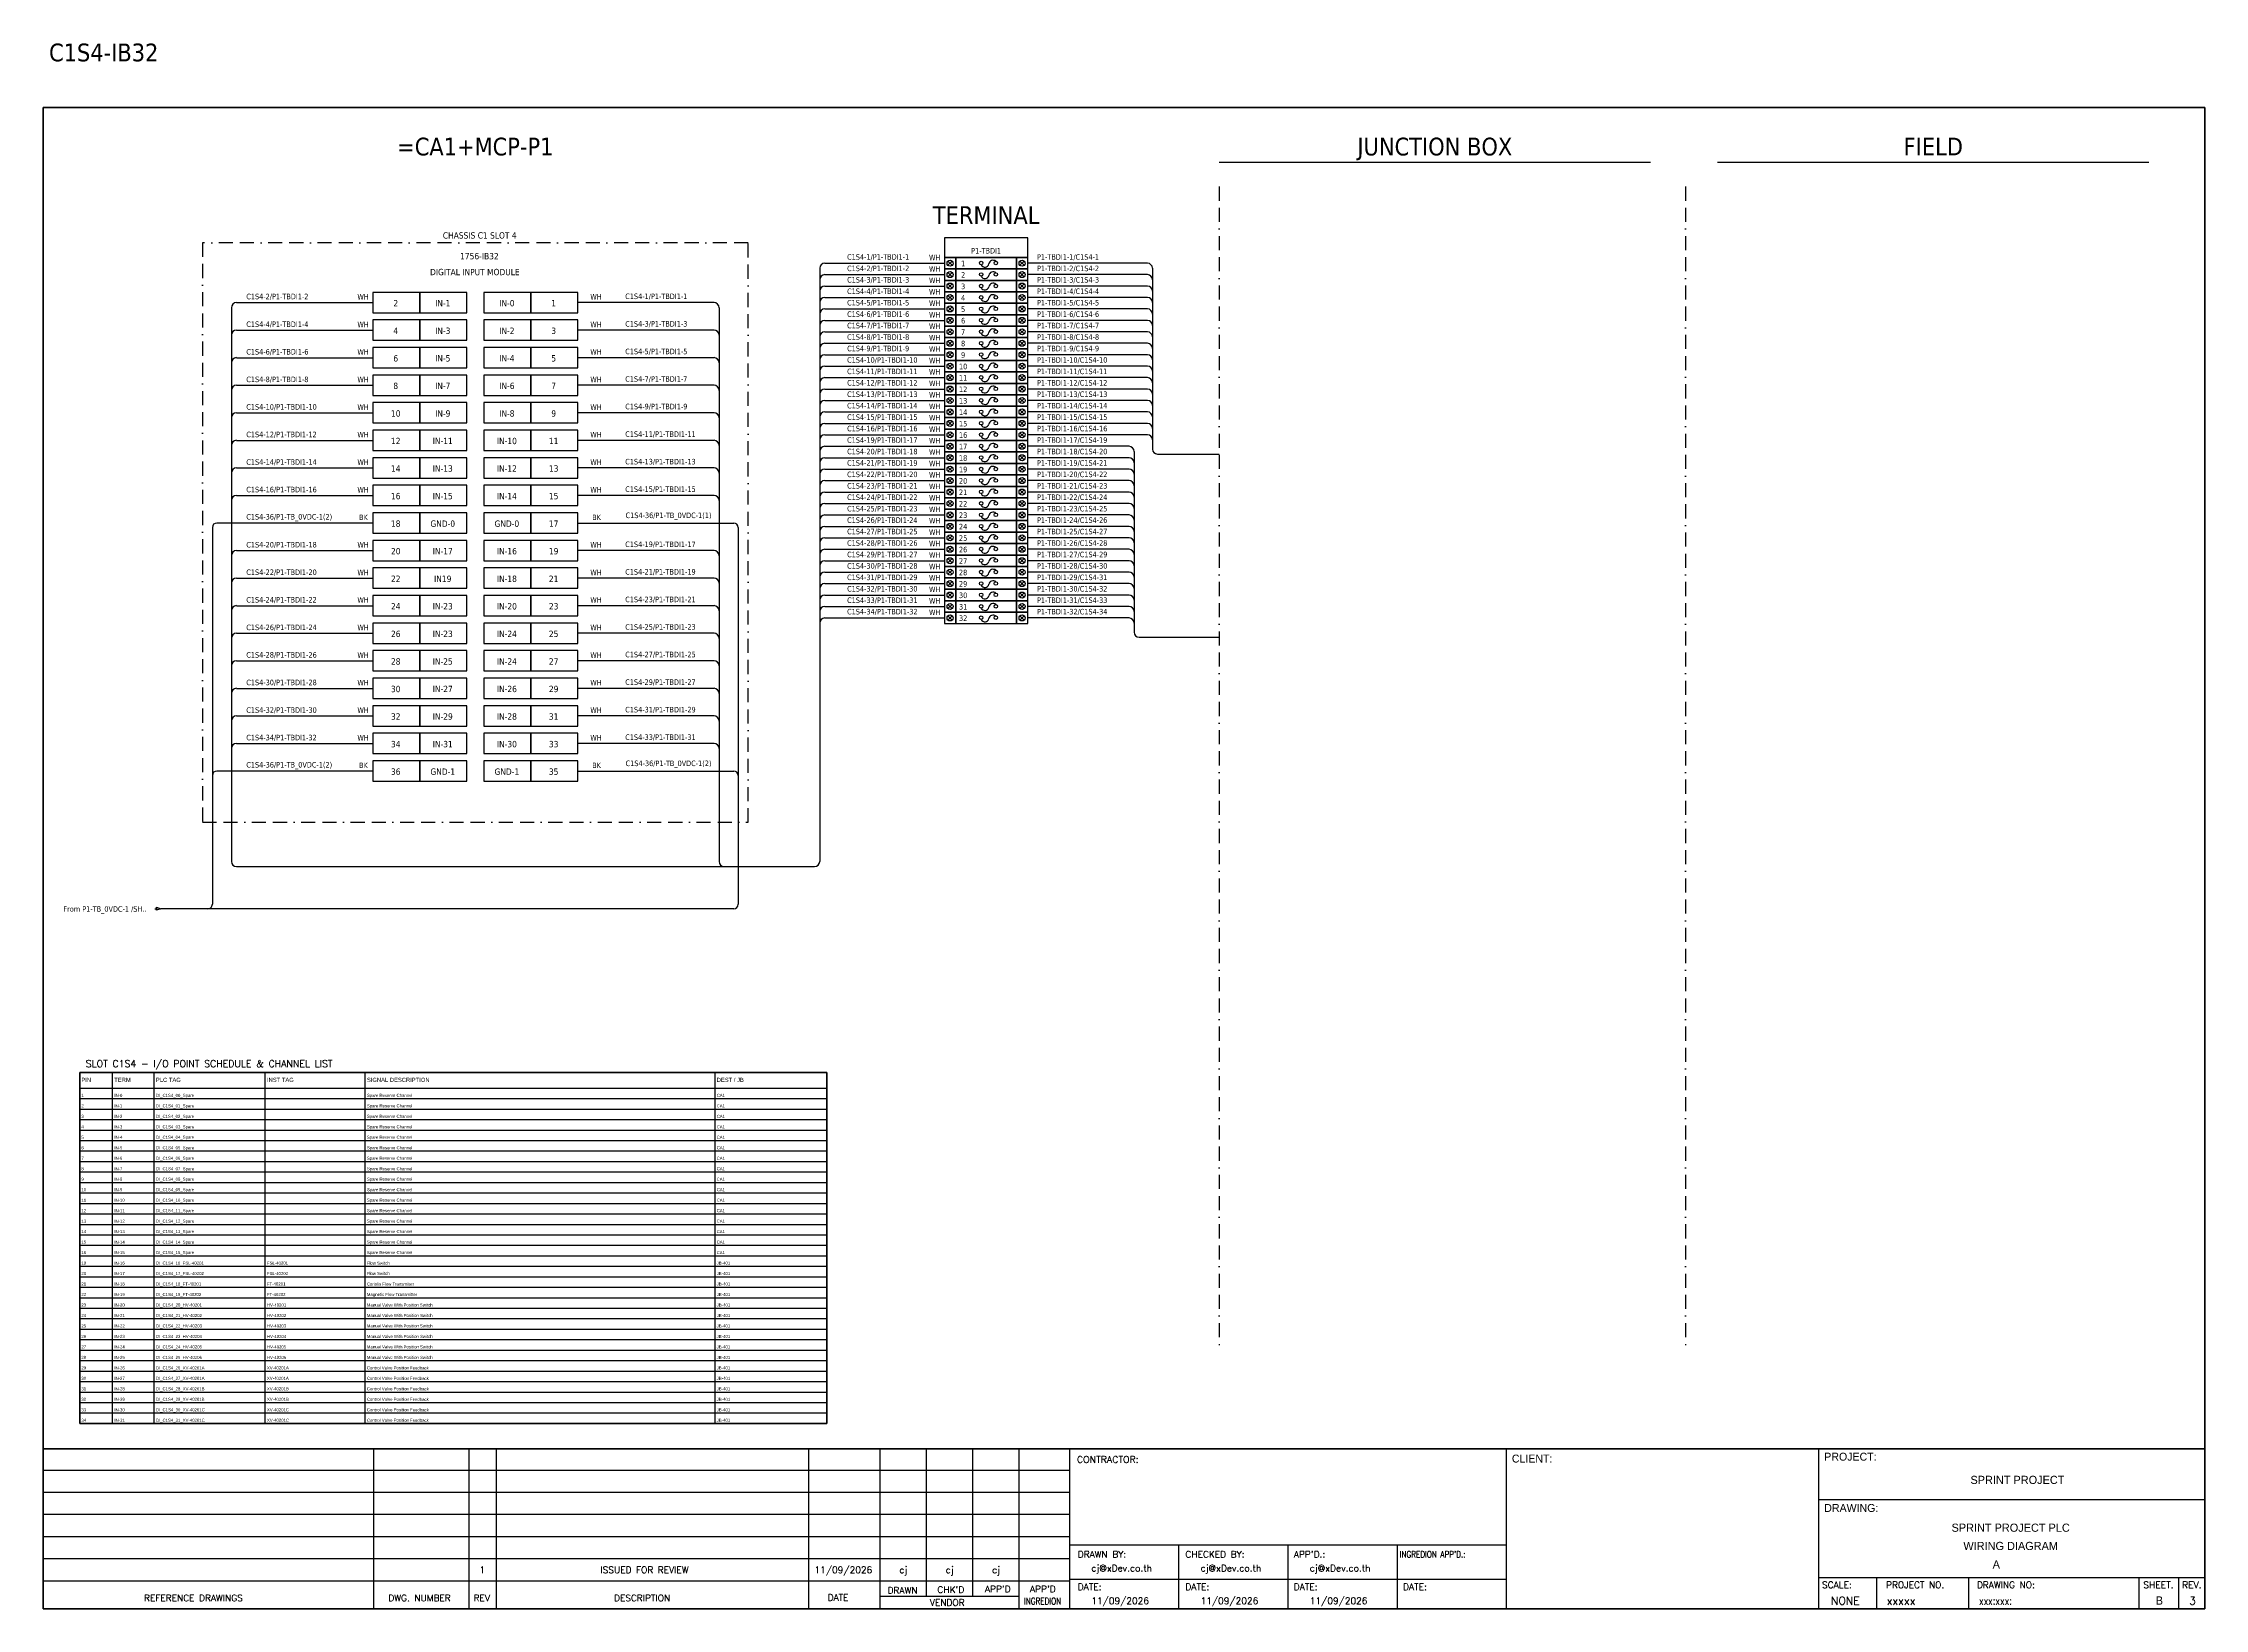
# Model space of a CAD drawing. Header units: millimetres. Extents: x 0 to 62600, y 0 to 14837.
# Drawn here: x 16773 to 20667, y 12017 to 14837 of the extents above; entities that cross this region are included whole.
import ezdxf
from ezdxf.enums import TextEntityAlignment as Align

# ---------------------------------------------------------------- set-up
doc = ezdxf.new("R2010")
doc.units = ezdxf.units.MM
doc.linetypes.add('BORDERX2', pattern=[88.9, 25.4, -12.7, 25.4, -12.7, 0, -12.7])
for name, color, linetype in [('GT_1', 9, 'Continuous'), ('HELPPOINT', 7, 'Continuous'), ('MEMBER', 7, 'Continuous'), ('VECTORS', 7, 'Continuous'), ('x01001-FrameArea', 2, 'BORDERX2')]:
    doc.layers.add(name, color=color, linetype=linetype)
for name, color, linetype, lineweight in [('IE-EQUIP', 253, 'Continuous', 25), ('IE-WIRE', 7, 'Continuous', 25), ('power', 7, 'Continuous', 25)]:
    doc.layers.add(name, color=color, linetype=linetype, lineweight=lineweight)
doc.styles.add('HTX11', font='O8111901')
doc.styles.add('ROMANS', font='romans.shx', dxfattribs={"width": 0.85, "height": 25})
doc.styles.get("Standard").update_dxf_attribs({"font": 'arial.ttf'})
doc.styles.add('Tahoma', font='')
doc.styles.get('Tahoma').set_extended_font_data('Tahoma')

# ---------------------------------------------------------------- blocks, each defined once
blk = doc.blocks.new('xTerminal_fr_to')
at = {"layer": 'VECTORS', "color": 1, "true_color": 0xff0000}
for p, q in [((-11.3, 0), (-7.8, 0)), ((-7.8, 2.8), (0, 0)), ((-7.8, -2.8), (-7.8, 2.8)), ((-7.8, 2.8), (0, 0)), ((-7.8, 2.8), (-7.8, -2.8)), ((0, 0), (-7.8, -2.8)), ((0, 0), (-7.8, -2.8))]:
    blk.add_line(p, q, dxfattribs=at)

msp = doc.modelspace()

# ---------------------------------------------------------------- linework, layer by layer
for p, q in [((18891.4, 14622.6), (19668.1, 14622.6)), ((19789.1, 14622.6), (20565.9, 14622.6))]:
    msp.add_line(p, q)
at = {"color": 1, "ltscale": 25.4}
for p, q in [((18410.4, 14444.4), (18402.8, 14436.7)), ((18402.8, 14444.4), (18410.4, 14436.7)), ((18532.5, 14444.4), (18540.2, 14436.7)), ((18540.2, 14444.4), (18532.5, 14436.7)), ((18410.4, 14423.8), (18402.8, 14416.1)), ((18402.8, 14423.8), (18410.4, 14416.1)), ((18532.5, 14423.8), (18540.2, 14416.1)), ((18540.2, 14423.8), (18532.5, 14416.1)), ((18410.4, 14403.2), (18402.8, 14395.5)), ((18402.8, 14403.2), (18410.4, 14395.5)), ((18410.4, 14382.5), (18402.8, 14374.9)), ((18402.8, 14382.5), (18410.4, 14374.9)), ((18532.5, 14403.2), (18540.2, 14395.5)), ((18540.2, 14403.2), (18532.5, 14395.5)), ((18532.5, 14382.5), (18540.2, 14374.9)), ((18540.2, 14382.5), (18532.5, 14374.9)), ((18410.4, 14361.9), (18402.8, 14354.3)), ((18402.8, 14361.9), (18410.4, 14354.3)), ((18410.4, 14341.3), (18402.8, 14333.7)), ((18402.8, 14341.3), (18410.4, 14333.7)), ((18532.5, 14361.9), (18540.2, 14354.3)), ((18540.2, 14361.9), (18532.5, 14354.3)), ((18532.5, 14341.3), (18540.2, 14333.7)), ((18540.2, 14341.3), (18532.5, 14333.7)), ((18410.4, 14320.7), (18402.8, 14313)), ((18402.8, 14320.7), (18410.4, 14313)), ((18410.4, 14300.1), (18402.8, 14292.4)), ((18402.8, 14300.1), (18410.4, 14292.4)), ((18532.5, 14320.7), (18540.2, 14313)), ((18540.2, 14320.7), (18532.5, 14313)), ((18532.5, 14300.1), (18540.2, 14292.4)), ((18540.2, 14300.1), (18532.5, 14292.4)), ((18410.4, 14279.5), (18402.8, 14271.8)), ((18402.8, 14279.5), (18410.4, 14271.8)), ((18410.4, 14258.9), (18402.8, 14251.2)), ((18402.8, 14258.9), (18410.4, 14251.2)), ((18532.5, 14279.5), (18540.2, 14271.8)), ((18540.2, 14279.5), (18532.5, 14271.8)), ((18532.5, 14258.9), (18540.2, 14251.2)), ((18540.2, 14258.9), (18532.5, 14251.2)), ((18410.4, 14238.3), (18402.8, 14230.6)), ((18402.8, 14238.3), (18410.4, 14230.6)), ((18410.4, 14217.7), (18402.8, 14210)), ((18402.8, 14217.7), (18410.4, 14210)), ((18532.5, 14238.3), (18540.2, 14230.6)), ((18540.2, 14238.3), (18532.5, 14230.6)), ((18532.5, 14217.7), (18540.2, 14210)), ((18540.2, 14217.7), (18532.5, 14210)), ((18410.4, 14197), (18402.8, 14189.4)), ((18402.8, 14197), (18410.4, 14189.4)), ((18410.4, 14176.4), (18402.8, 14168.8)), ((18402.8, 14176.4), (18410.4, 14168.8)), ((18532.5, 14197), (18540.2, 14189.4)), ((18540.2, 14197), (18532.5, 14189.4)), ((18532.5, 14176.4), (18540.2, 14168.8)), ((18540.2, 14176.4), (18532.5, 14168.8)), ((18410.4, 14155.8), (18402.8, 14148.1)), ((18402.8, 14155.8), (18410.4, 14148.1)), ((18410.4, 14135.2), (18402.8, 14127.5)), ((18402.8, 14135.2), (18410.4, 14127.5)), ((18532.5, 14155.8), (18540.2, 14148.1)), ((18540.2, 14155.8), (18532.5, 14148.1)), ((18532.5, 14135.2), (18540.2, 14127.5)), ((18540.2, 14135.2), (18532.5, 14127.5)), ((18410.4, 14114.6), (18402.8, 14106.9)), ((18402.8, 14114.6), (18410.4, 14106.9)), ((18410.4, 14094), (18402.8, 14086.3)), ((18402.8, 14094), (18410.4, 14086.3)), ((18532.5, 14114.6), (18540.2, 14106.9)), ((18540.2, 14114.6), (18532.5, 14106.9)), ((18532.5, 14094), (18540.2, 14086.3)), ((18540.2, 14094), (18532.5, 14086.3)), ((18410.4, 14073.4), (18402.8, 14065.7)), ((18402.8, 14073.4), (18410.4, 14065.7)), ((18532.5, 14073.4), (18540.2, 14065.7)), ((18540.2, 14073.4), (18532.5, 14065.7)), ((18410.4, 14052.8), (18402.8, 14045.1)), ((18402.8, 14052.8), (18410.4, 14045.1)), ((18410.4, 14032.1), (18402.8, 14024.5)), ((18402.8, 14032.1), (18410.4, 14024.5)), ((18532.5, 14052.8), (18540.2, 14045.1)), ((18540.2, 14052.8), (18532.5, 14045.1)), ((18532.5, 14032.1), (18540.2, 14024.5)), ((18540.2, 14032.1), (18532.5, 14024.5)), ((18410.4, 14011.5), (18402.8, 14003.9)), ((18402.8, 14011.5), (18410.4, 14003.9)), ((18410.4, 13990.9), (18402.8, 13983.3)), ((18402.8, 13990.9), (18410.4, 13983.3)), ((18532.5, 14011.5), (18540.2, 14003.9)), ((18540.2, 14011.5), (18532.5, 14003.9)), ((18532.5, 13990.9), (18540.2, 13983.3)), ((18540.2, 13990.9), (18532.5, 13983.3)), ((18410.4, 13970.3), (18402.8, 13962.6)), ((18402.8, 13970.3), (18410.4, 13962.6)), ((18410.4, 13949.7), (18402.8, 13942)), ((18402.8, 13949.7), (18410.4, 13942)), ((18532.5, 13970.3), (18540.2, 13962.6)), ((18540.2, 13970.3), (18532.5, 13962.6)), ((18532.5, 13949.7), (18540.2, 13942)), ((18540.2, 13949.7), (18532.5, 13942)), ((18410.4, 13929.1), (18402.8, 13921.4)), ((18402.8, 13929.1), (18410.4, 13921.4)), ((18410.4, 13908.5), (18402.8, 13900.8)), ((18402.8, 13908.5), (18410.4, 13900.8)), ((18532.5, 13929.1), (18540.2, 13921.4)), ((18540.2, 13929.1), (18532.5, 13921.4)), ((18532.5, 13908.5), (18540.2, 13900.8)), ((18540.2, 13908.5), (18532.5, 13900.8)), ((18410.4, 13887.9), (18402.8, 13880.2)), ((18402.8, 13887.9), (18410.4, 13880.2)), ((18410.4, 13867.3), (18402.8, 13859.6)), ((18402.8, 13867.3), (18410.4, 13859.6)), ((18532.5, 13887.9), (18540.2, 13880.2)), ((18540.2, 13887.9), (18532.5, 13880.2)), ((18532.5, 13867.3), (18540.2, 13859.6)), ((18540.2, 13867.3), (18532.5, 13859.6)), ((18410.4, 13846.6), (18402.8, 13839)), ((18402.8, 13846.6), (18410.4, 13839)), ((18410.4, 13826), (18402.8, 13818.4)), ((18402.8, 13826), (18410.4, 13818.4)), ((18532.5, 13846.6), (18540.2, 13839)), ((18540.2, 13846.6), (18532.5, 13839)), ((18532.5, 13826), (18540.2, 13818.4)), ((18540.2, 13826), (18532.5, 13818.4)), ((18410.4, 13805.4), (18402.8, 13797.7)), ((18402.8, 13805.4), (18410.4, 13797.7)), ((18532.5, 13805.4), (18540.2, 13797.7)), ((18540.2, 13805.4), (18532.5, 13797.7))]:
    msp.add_line(p, q, dxfattribs=at)
at = {"color": 7}
for p, q in [((16898.2, 12350.7), (16898.2, 12982.8)), ((16973.2, 12350.7), (16973.2, 12982.8)), ((17173.2, 12350.7), (17173.2, 12982.8)), ((17353.2, 12350.7), (17353.2, 12982.8)), ((17983.2, 12350.7), (17983.2, 12982.8)), ((16838.9, 12954.8), (18184.7, 12954.8))]:
    msp.add_line(p, q, dxfattribs=at)
at = {"color": 8}
for p, q in [((16838.9, 12935.9), (18184.7, 12935.9)), ((16838.9, 12917), (18184.7, 12917)), ((16838.9, 12898.1), (18184.7, 12898.1)), ((16838.9, 12879.2), (18184.7, 12879.2)), ((16838.9, 12860.4), (18184.7, 12860.4)), ((16838.9, 12841.5), (18184.7, 12841.5)), ((16838.9, 12822.6), (18184.7, 12822.6)), ((16838.9, 12803.7), (18184.7, 12803.7)), ((16838.9, 12784.9), (18184.7, 12784.9)), ((16838.9, 12766), (18184.7, 12766)), ((16838.9, 12747.1), (18184.7, 12747.1)), ((16838.9, 12728.2), (18184.7, 12728.2)), ((16838.9, 12709.3), (18184.7, 12709.3)), ((16838.9, 12690.5), (18184.7, 12690.5)), ((16838.9, 12671.6), (18184.7, 12671.6)), ((16838.9, 12652.7), (18184.7, 12652.7)), ((16838.9, 12633.8), (18184.7, 12633.8)), ((16838.9, 12615), (18184.7, 12615)), ((16838.9, 12596.1), (18184.7, 12596.1)), ((16838.9, 12577.2), (18184.7, 12577.2)), ((16838.9, 12558.3), (18184.7, 12558.3)), ((16838.9, 12539.4), (18184.7, 12539.4)), ((16838.9, 12520.6), (18184.7, 12520.6)), ((16838.9, 12501.7), (18184.7, 12501.7)), ((16838.9, 12482.8), (18184.7, 12482.8)), ((16838.9, 12463.9), (18184.7, 12463.9)), ((16838.9, 12445), (18184.7, 12445)), ((16838.9, 12426.2), (18184.7, 12426.2)), ((16838.9, 12407.3), (18184.7, 12407.3)), ((16838.9, 12388.4), (18184.7, 12388.4)), ((16838.9, 12369.5), (18184.7, 12369.5))]:
    msp.add_line(p, q, dxfattribs=at)
at = {"color": 4}
for p, q in [((20075.5, 12073), (20075.5, 12016.9)), ((20240.8, 12073), (20240.8, 12016.9))]:
    msp.add_line(p, q, dxfattribs=at)
at = {"color": 4, "ltscale": 0.5}
for p, q in [((20547.9, 12073), (20547.9, 12016.9)), ((20547.9, 12073), (20547.9, 12016.9)), ((20619.1, 12073), (20619.1, 12016.9)), ((20619.1, 12073), (20619.1, 12016.9))]:
    msp.add_line(p, q, dxfattribs=at)
at = {"color": 4, "ltscale": 25.4}
msp.add_lwpolyline([(18396.3, 14450.9), (18546.6, 14450.9), (18546.6, 14486.1), (18396.3, 14486.1)], close=True, dxfattribs=at)
at = {"color": 1, "ltscale": 25.4}
for points in [[(18396.3, 14430.2), (18416.9, 14430.2), (18416.9, 14450.9), (18396.3, 14450.9)], [(18416.9, 14430.2), (18526, 14430.2), (18526, 14450.9), (18416.9, 14450.9)], [(18526, 14430.2), (18546.6, 14430.2), (18546.6, 14450.9), (18526, 14450.9)], [(18396.3, 14409.6), (18416.9, 14409.6), (18416.9, 14430.2), (18396.3, 14430.2)], [(18396.3, 14389), (18416.9, 14389), (18416.9, 14409.6), (18396.3, 14409.6)], [(18416.9, 14409.6), (18526, 14409.6), (18526, 14430.2), (18416.9, 14430.2)], [(18416.9, 14389), (18526, 14389), (18526, 14409.6), (18416.9, 14409.6)], [(18526, 14409.6), (18546.6, 14409.6), (18546.6, 14430.2), (18526, 14430.2)], [(18526, 14389), (18546.6, 14389), (18546.6, 14409.6), (18526, 14409.6)], [(18396.3, 14368.4), (18416.9, 14368.4), (18416.9, 14389), (18396.3, 14389)], [(18396.3, 14347.8), (18416.9, 14347.8), (18416.9, 14368.4), (18396.3, 14368.4)], [(18416.9, 14368.4), (18526, 14368.4), (18526, 14389), (18416.9, 14389)], [(18416.9, 14347.8), (18526, 14347.8), (18526, 14368.4), (18416.9, 14368.4)], [(18526, 14368.4), (18546.6, 14368.4), (18546.6, 14389), (18526, 14389)], [(18526, 14347.8), (18546.6, 14347.8), (18546.6, 14368.4), (18526, 14368.4)], [(18396.3, 14327.2), (18416.9, 14327.2), (18416.9, 14347.8), (18396.3, 14347.8)], [(18416.9, 14327.2), (18526, 14327.2), (18526, 14347.8), (18416.9, 14347.8)], [(18526, 14327.2), (18546.6, 14327.2), (18546.6, 14347.8), (18526, 14347.8)], [(18396.3, 14306.6), (18416.9, 14306.6), (18416.9, 14327.2), (18396.3, 14327.2)], [(18396.3, 14286), (18416.9, 14286), (18416.9, 14306.6), (18396.3, 14306.6)], [(18416.9, 14306.6), (18526, 14306.6), (18526, 14327.2), (18416.9, 14327.2)], [(18416.9, 14286), (18526, 14286), (18526, 14306.6), (18416.9, 14306.6)], [(18526, 14306.6), (18546.6, 14306.6), (18546.6, 14327.2), (18526, 14327.2)], [(18526, 14286), (18546.6, 14286), (18546.6, 14306.6), (18526, 14306.6)], [(18396.3, 14265.3), (18416.9, 14265.3), (18416.9, 14286), (18396.3, 14286)], [(18396.3, 14244.7), (18416.9, 14244.7), (18416.9, 14265.3), (18396.3, 14265.3)], [(18416.9, 14265.3), (18526, 14265.3), (18526, 14286), (18416.9, 14286)], [(18416.9, 14244.7), (18526, 14244.7), (18526, 14265.3), (18416.9, 14265.3)], [(18526, 14265.3), (18546.6, 14265.3), (18546.6, 14286), (18526, 14286)], [(18526, 14244.7), (18546.6, 14244.7), (18546.6, 14265.3), (18526, 14265.3)], [(18396.3, 14224.1), (18416.9, 14224.1), (18416.9, 14244.7), (18396.3, 14244.7)], [(18396.3, 14203.5), (18416.9, 14203.5), (18416.9, 14224.1), (18396.3, 14224.1)], [(18416.9, 14224.1), (18526, 14224.1), (18526, 14244.7), (18416.9, 14244.7)], [(18416.9, 14203.5), (18526, 14203.5), (18526, 14224.1), (18416.9, 14224.1)], [(18526, 14224.1), (18546.6, 14224.1), (18546.6, 14244.7), (18526, 14244.7)], [(18526, 14203.5), (18546.6, 14203.5), (18546.6, 14224.1), (18526, 14224.1)], [(18396.3, 14182.9), (18416.9, 14182.9), (18416.9, 14203.5), (18396.3, 14203.5)], [(18396.3, 14162.3), (18416.9, 14162.3), (18416.9, 14182.9), (18396.3, 14182.9)], [(18416.9, 14182.9), (18526, 14182.9), (18526, 14203.5), (18416.9, 14203.5)], [(18416.9, 14162.3), (18526, 14162.3), (18526, 14182.9), (18416.9, 14182.9)], [(18526, 14182.9), (18546.6, 14182.9), (18546.6, 14203.5), (18526, 14203.5)], [(18526, 14162.3), (18546.6, 14162.3), (18546.6, 14182.9), (18526, 14182.9)], [(18396.3, 14141.7), (18416.9, 14141.7), (18416.9, 14162.3), (18396.3, 14162.3)], [(18396.3, 14121.1), (18416.9, 14121.1), (18416.9, 14141.7), (18396.3, 14141.7)], [(18416.9, 14141.7), (18526, 14141.7), (18526, 14162.3), (18416.9, 14162.3)], [(18416.9, 14121.1), (18526, 14121.1), (18526, 14141.7), (18416.9, 14141.7)], [(18526, 14141.7), (18546.6, 14141.7), (18546.6, 14162.3), (18526, 14162.3)], [(18526, 14121.1), (18546.6, 14121.1), (18546.6, 14141.7), (18526, 14141.7)], [(18396.3, 14100.5), (18416.9, 14100.5), (18416.9, 14121.1), (18396.3, 14121.1)], [(18396.3, 14079.8), (18416.9, 14079.8), (18416.9, 14100.5), (18396.3, 14100.5)], [(18416.9, 14100.5), (18526, 14100.5), (18526, 14121.1), (18416.9, 14121.1)], [(18416.9, 14079.8), (18526, 14079.8), (18526, 14100.5), (18416.9, 14100.5)], [(18526, 14100.5), (18546.6, 14100.5), (18546.6, 14121.1), (18526, 14121.1)], [(18526, 14079.8), (18546.6, 14079.8), (18546.6, 14100.5), (18526, 14100.5)], [(18396.3, 14059.2), (18416.9, 14059.2), (18416.9, 14079.8), (18396.3, 14079.8)], [(18396.3, 14038.6), (18416.9, 14038.6), (18416.9, 14059.2), (18396.3, 14059.2)], [(18416.9, 14059.2), (18526, 14059.2), (18526, 14079.8), (18416.9, 14079.8)], [(18416.9, 14038.6), (18526, 14038.6), (18526, 14059.2), (18416.9, 14059.2)], [(18526, 14059.2), (18546.6, 14059.2), (18546.6, 14079.8), (18526, 14079.8)], [(18526, 14038.6), (18546.6, 14038.6), (18546.6, 14059.2), (18526, 14059.2)], [(18396.3, 14018), (18416.9, 14018), (18416.9, 14038.6), (18396.3, 14038.6)], [(18396.3, 13997.4), (18416.9, 13997.4), (18416.9, 14018), (18396.3, 14018)], [(18416.9, 14018), (18526, 14018), (18526, 14038.6), (18416.9, 14038.6)], [(18416.9, 13997.4), (18526, 13997.4), (18526, 14018), (18416.9, 14018)], [(18526, 14018), (18546.6, 14018), (18546.6, 14038.6), (18526, 14038.6)], [(18526, 13997.4), (18546.6, 13997.4), (18546.6, 14018), (18526, 14018)], [(18396.3, 13976.8), (18416.9, 13976.8), (18416.9, 13997.4), (18396.3, 13997.4)], [(18416.9, 13976.8), (18526, 13976.8), (18526, 13997.4), (18416.9, 13997.4)], [(18526, 13976.8), (18546.6, 13976.8), (18546.6, 13997.4), (18526, 13997.4)], [(18396.3, 13956.2), (18416.9, 13956.2), (18416.9, 13976.8), (18396.3, 13976.8)], [(18396.3, 13935.6), (18416.9, 13935.6), (18416.9, 13956.2), (18396.3, 13956.2)], [(18416.9, 13956.2), (18526, 13956.2), (18526, 13976.8), (18416.9, 13976.8)], [(18416.9, 13935.6), (18526, 13935.6), (18526, 13956.2), (18416.9, 13956.2)], [(18526, 13956.2), (18546.6, 13956.2), (18546.6, 13976.8), (18526, 13976.8)], [(18526, 13935.6), (18546.6, 13935.6), (18546.6, 13956.2), (18526, 13956.2)], [(18396.3, 13914.9), (18416.9, 13914.9), (18416.9, 13935.6), (18396.3, 13935.6)], [(18396.3, 13894.3), (18416.9, 13894.3), (18416.9, 13914.9), (18396.3, 13914.9)], [(18416.9, 13914.9), (18526, 13914.9), (18526, 13935.6), (18416.9, 13935.6)], [(18416.9, 13894.3), (18526, 13894.3), (18526, 13914.9), (18416.9, 13914.9)], [(18526, 13914.9), (18546.6, 13914.9), (18546.6, 13935.6), (18526, 13935.6)], [(18526, 13894.3), (18546.6, 13894.3), (18546.6, 13914.9), (18526, 13914.9)], [(18396.3, 13873.7), (18416.9, 13873.7), (18416.9, 13894.3), (18396.3, 13894.3)], [(18396.3, 13853.1), (18416.9, 13853.1), (18416.9, 13873.7), (18396.3, 13873.7)], [(18416.9, 13873.7), (18526, 13873.7), (18526, 13894.3), (18416.9, 13894.3)], [(18416.9, 13853.1), (18526, 13853.1), (18526, 13873.7), (18416.9, 13873.7)], [(18526, 13873.7), (18546.6, 13873.7), (18546.6, 13894.3), (18526, 13894.3)], [(18526, 13853.1), (18546.6, 13853.1), (18546.6, 13873.7), (18526, 13873.7)], [(18396.3, 13832.5), (18416.9, 13832.5), (18416.9, 13853.1), (18396.3, 13853.1)], [(18396.3, 13811.9), (18416.9, 13811.9), (18416.9, 13832.5), (18396.3, 13832.5)], [(18416.9, 13832.5), (18526, 13832.5), (18526, 13853.1), (18416.9, 13853.1)], [(18416.9, 13811.9), (18526, 13811.9), (18526, 13832.5), (18416.9, 13832.5)], [(18526, 13832.5), (18546.6, 13832.5), (18546.6, 13853.1), (18526, 13853.1)], [(18526, 13811.9), (18546.6, 13811.9), (18546.6, 13832.5), (18526, 13832.5)], [(18396.3, 13791.3), (18416.9, 13791.3), (18416.9, 13811.9), (18396.3, 13811.9)], [(18416.9, 13791.3), (18526, 13791.3), (18526, 13811.9), (18416.9, 13811.9)], [(18526, 13791.3), (18546.6, 13791.3), (18546.6, 13811.9), (18526, 13811.9)]]:
    msp.add_lwpolyline(points, close=True, dxfattribs=at)
at = {"color": 7}
msp.add_lwpolyline([(16838.9, 12350.7), (18184.7, 12350.7), (18184.7, 12982.8), (16838.9, 12982.8), (16838.9, 12350.7)], dxfattribs=at)
msp.add_lwpolyline([(16838.9, 12982.7), (18184.7, 12982.7), (18184.7, 12350.6), (16838.9, 12350.6)], close=True)
at = {"color": 1, "ltscale": 25.4}
for centre in [(18406.6, 14440.5), (18536.3, 14440.5), (18406.6, 14419.9), (18536.3, 14419.9), (18406.6, 14399.3), (18406.6, 14378.7), (18536.3, 14399.3), (18536.3, 14378.7), (18406.6, 14358.1), (18406.6, 14337.5), (18536.3, 14358.1), (18536.3, 14337.5), (18406.6, 14316.9), (18406.6, 14296.3), (18536.3, 14316.9), (18536.3, 14296.3), (18406.6, 14275.7), (18406.6, 14255), (18536.3, 14275.7), (18536.3, 14255), (18406.6, 14234.4), (18406.6, 14213.8), (18536.3, 14234.4), (18536.3, 14213.8), (18406.6, 14193.2), (18406.6, 14172.6), (18536.3, 14193.2), (18536.3, 14172.6), (18406.6, 14152), (18406.6, 14131.4), (18536.3, 14152), (18536.3, 14131.4), (18406.6, 14110.8), (18406.6, 14090.1), (18536.3, 14110.8), (18536.3, 14090.1), (18406.6, 14069.5), (18536.3, 14069.5), (18406.6, 14048.9), (18406.6, 14028.3), (18536.3, 14048.9), (18536.3, 14028.3), (18406.6, 14007.7), (18406.6, 13987.1), (18536.3, 14007.7), (18536.3, 13987.1), (18406.6, 13966.5), (18406.6, 13945.9), (18536.3, 13966.5), (18536.3, 13945.9), (18406.6, 13925.3), (18406.6, 13904.6), (18536.3, 13925.3), (18536.3, 13904.6), (18406.6, 13884), (18406.6, 13863.4), (18536.3, 13884), (18536.3, 13863.4), (18406.6, 13842.8), (18406.6, 13822.2), (18536.3, 13842.8), (18536.3, 13822.2), (18406.6, 13801.6), (18536.3, 13801.6)]:
    msp.add_circle(centre, 5.42, dxfattribs=at)
at = {"layer": 'GT_1', "color": 4}
for p, q in [((17368.6, 12016.9), (17368.6, 12305)), ((17540.5, 12016.9), (17540.5, 12305)), ((17589.6, 12016.9), (17589.6, 12305)), ((18152.3, 12016.9), (18152.3, 12305)), ((18280.6, 12016.9), (18280.6, 12305)), ((18364.2, 12038.7), (18364.2, 12305)), ((18447.7, 12038.7), (18447.7, 12305)), ((18531, 12016.9), (18531, 12305)), ((18622, 12016.9), (18622, 12305)), ((19409, 12016.9), (19409, 12305)), ((19971.3, 12016.9), (19971.3, 12305)), ((19971.3, 12016.9), (19971.3, 12305)), ((19971.3, 12016.9), (19971.3, 12305)), ((18622, 12266.2), (16773.2, 12266.2)), ((18622, 12226.4), (16773.2, 12226.4)), ((18622, 12186.4), (16773.2, 12186.4)), ((18622, 12146.5), (16773.2, 12146.5)), ((19409, 12131.2), (18622, 12131.2)), ((18818.8, 12016.9), (18818.8, 12131.2)), ((19015.5, 12016.9), (19015.5, 12131.2)), ((19212.3, 12016.9), (19212.3, 12131.2)), ((18622, 12106.6), (16773.2, 12106.6)), ((19409, 12069.7), (18622, 12069.7)), ((19971.3, 12073), (20666.5, 12073)), ((18621.9, 12066.7), (16773.2, 12066.7)), ((18531, 12038.7), (18280.6, 12038.7))]:
    msp.add_line(p, q, dxfattribs=at)
at = {"layer": 'HELPPOINT', "color": 4, "lineweight": 35}
for p, q in [((16773.2, 12016.9), (16773.2, 14721.1)), ((16773.2, 14721.1), (20666.5, 14721.1)), ((16773.2, 12016.9), (16773.2, 14721.1)), ((16773.2, 14721.1), (20666.5, 14721.1)), ((20666.5, 14721.1), (20666.5, 12016.9)), ((20666.5, 14721.1), (20666.5, 12016.9)), ((20666.5, 12016.9), (16773.2, 12016.9)), ((20666.5, 12016.9), (16773.2, 12016.9))]:
    msp.add_line(p, q, dxfattribs=at)
at = {"layer": 'HELPPOINT', "color": 4}
for p, q in [((19971.3, 12213.4), (20666.5, 12213.4)), ((19971.3, 12213.4), (20666.5, 12213.4)), ((19971.3, 12073), (20666.5, 12073))]:
    msp.add_line(p, q, dxfattribs=at)
at = {"layer": 'IE-EQUIP', "linetype": 'Continuous', "ltscale": 25.4}
for points in [[(17366.6, 14351.3), (17451.3, 14351.3), (17451.3, 14388), (17366.6, 14388)], [(17451.3, 14351.3), (17535.9, 14351.3), (17535.9, 14388), (17451.3, 14388)], [(17566.8, 14351.3), (17651.4, 14351.3), (17651.4, 14388), (17566.8, 14388)], [(17651.4, 14351.3), (17736.1, 14351.3), (17736.1, 14388), (17651.4, 14388)], [(17366.6, 14301.6), (17451.3, 14301.6), (17451.3, 14338.3), (17366.6, 14338.3)], [(17451.3, 14301.6), (17535.9, 14301.6), (17535.9, 14338.3), (17451.3, 14338.3)], [(17566.8, 14301.6), (17651.4, 14301.6), (17651.4, 14338.3), (17566.8, 14338.3)], [(17651.4, 14301.6), (17736.1, 14301.6), (17736.1, 14338.3), (17651.4, 14338.3)], [(17366.6, 14252), (17451.3, 14252), (17451.3, 14288.7), (17366.6, 14288.7)], [(17451.3, 14252), (17535.9, 14252), (17535.9, 14288.7), (17451.3, 14288.7)], [(17566.8, 14252), (17651.4, 14252), (17651.4, 14288.7), (17566.8, 14288.7)], [(17651.4, 14252), (17736.1, 14252), (17736.1, 14288.7), (17651.4, 14288.7)], [(17366.6, 14202.4), (17451.3, 14202.4), (17451.3, 14239.1), (17366.6, 14239.1)], [(17451.3, 14202.4), (17535.9, 14202.4), (17535.9, 14239.1), (17451.3, 14239.1)], [(17566.8, 14202.4), (17651.4, 14202.4), (17651.4, 14239.1), (17566.8, 14239.1)], [(17651.4, 14202.4), (17736.1, 14202.4), (17736.1, 14239.1), (17651.4, 14239.1)], [(17366.6, 14152.7), (17451.3, 14152.7), (17451.3, 14189.4), (17366.6, 14189.4)], [(17451.3, 14152.7), (17535.9, 14152.7), (17535.9, 14189.4), (17451.3, 14189.4)], [(17566.8, 14152.7), (17651.4, 14152.7), (17651.4, 14189.4), (17566.8, 14189.4)], [(17651.4, 14152.7), (17736.1, 14152.7), (17736.1, 14189.4), (17651.4, 14189.4)], [(17366.6, 14103.1), (17451.3, 14103.1), (17451.3, 14139.8), (17366.6, 14139.8)], [(17451.3, 14103.1), (17535.9, 14103.1), (17535.9, 14139.8), (17451.3, 14139.8)], [(17566.8, 14103.1), (17651.4, 14103.1), (17651.4, 14139.8), (17566.8, 14139.8)], [(17651.4, 14103.1), (17736.1, 14103.1), (17736.1, 14139.8), (17651.4, 14139.8)], [(17366.6, 14053.5), (17451.3, 14053.5), (17451.3, 14090.2), (17366.6, 14090.2)], [(17451.3, 14053.5), (17535.9, 14053.5), (17535.9, 14090.2), (17451.3, 14090.2)], [(17566.8, 14053.5), (17651.4, 14053.5), (17651.4, 14090.2), (17566.8, 14090.2)], [(17651.4, 14053.5), (17736.1, 14053.5), (17736.1, 14090.2), (17651.4, 14090.2)], [(17366.6, 14003.8), (17451.3, 14003.8), (17451.3, 14040.5), (17366.6, 14040.5)], [(17451.3, 14003.8), (17535.9, 14003.8), (17535.9, 14040.5), (17451.3, 14040.5)], [(17566.8, 14003.8), (17651.4, 14003.8), (17651.4, 14040.5), (17566.8, 14040.5)], [(17651.4, 14003.8), (17736.1, 14003.8), (17736.1, 14040.5), (17651.4, 14040.5)], [(17366.6, 13954.2), (17451.3, 13954.2), (17451.3, 13990.9), (17366.6, 13990.9)], [(17451.3, 13954.2), (17535.9, 13954.2), (17535.9, 13990.9), (17451.3, 13990.9)], [(17566.8, 13954.2), (17651.4, 13954.2), (17651.4, 13990.9), (17566.8, 13990.9)], [(17651.4, 13954.2), (17736.1, 13954.2), (17736.1, 13990.9), (17651.4, 13990.9)], [(17366.6, 13904.6), (17451.3, 13904.6), (17451.3, 13941.3), (17366.6, 13941.3)], [(17451.3, 13904.6), (17535.9, 13904.6), (17535.9, 13941.3), (17451.3, 13941.3)], [(17566.8, 13904.6), (17651.4, 13904.6), (17651.4, 13941.3), (17566.8, 13941.3)], [(17651.4, 13904.6), (17736.1, 13904.6), (17736.1, 13941.3), (17651.4, 13941.3)], [(17366.6, 13854.9), (17451.3, 13854.9), (17451.3, 13891.6), (17366.6, 13891.6)], [(17451.3, 13854.9), (17535.9, 13854.9), (17535.9, 13891.6), (17451.3, 13891.6)], [(17566.8, 13854.9), (17651.4, 13854.9), (17651.4, 13891.6), (17566.8, 13891.6)], [(17651.4, 13854.9), (17736.1, 13854.9), (17736.1, 13891.6), (17651.4, 13891.6)], [(17366.6, 13805.3), (17451.3, 13805.3), (17451.3, 13842), (17366.6, 13842)], [(17451.3, 13805.3), (17535.9, 13805.3), (17535.9, 13842), (17451.3, 13842)], [(17566.8, 13805.3), (17651.4, 13805.3), (17651.4, 13842), (17566.8, 13842)], [(17651.4, 13805.3), (17736.1, 13805.3), (17736.1, 13842), (17651.4, 13842)], [(17366.6, 13755.7), (17451.3, 13755.7), (17451.3, 13792.4), (17366.6, 13792.4)], [(17451.3, 13755.7), (17535.9, 13755.7), (17535.9, 13792.4), (17451.3, 13792.4)], [(17566.8, 13755.7), (17651.4, 13755.7), (17651.4, 13792.4), (17566.8, 13792.4)], [(17651.4, 13755.7), (17736.1, 13755.7), (17736.1, 13792.4), (17651.4, 13792.4)], [(17366.6, 13706), (17451.3, 13706), (17451.3, 13742.7), (17366.6, 13742.7)], [(17451.3, 13706), (17535.9, 13706), (17535.9, 13742.7), (17451.3, 13742.7)], [(17566.8, 13706), (17651.4, 13706), (17651.4, 13742.7), (17566.8, 13742.7)], [(17651.4, 13706), (17736.1, 13706), (17736.1, 13742.7), (17651.4, 13742.7)], [(17366.6, 13656.4), (17451.3, 13656.4), (17451.3, 13693.1), (17366.6, 13693.1)], [(17451.3, 13656.4), (17535.9, 13656.4), (17535.9, 13693.1), (17451.3, 13693.1)], [(17566.8, 13656.4), (17651.4, 13656.4), (17651.4, 13693.1), (17566.8, 13693.1)], [(17651.4, 13656.4), (17736.1, 13656.4), (17736.1, 13693.1), (17651.4, 13693.1)], [(17366.6, 13606.8), (17451.3, 13606.8), (17451.3, 13643.5), (17366.6, 13643.5)], [(17451.3, 13606.8), (17535.9, 13606.8), (17535.9, 13643.5), (17451.3, 13643.5)], [(17566.8, 13606.8), (17651.4, 13606.8), (17651.4, 13643.5), (17566.8, 13643.5)], [(17651.4, 13606.8), (17736.1, 13606.8), (17736.1, 13643.5), (17651.4, 13643.5)], [(17366.6, 13557.1), (17451.3, 13557.1), (17451.3, 13593.8), (17366.6, 13593.8)], [(17451.3, 13557.1), (17535.9, 13557.1), (17535.9, 13593.8), (17451.3, 13593.8)], [(17566.8, 13557.1), (17651.4, 13557.1), (17651.4, 13593.8), (17566.8, 13593.8)], [(17651.4, 13557.1), (17736.1, 13557.1), (17736.1, 13593.8), (17651.4, 13593.8)], [(17366.6, 13507.5), (17451.3, 13507.5), (17451.3, 13544.2), (17366.6, 13544.2)], [(17451.3, 13507.5), (17535.9, 13507.5), (17535.9, 13544.2), (17451.3, 13544.2)], [(17566.8, 13507.5), (17651.4, 13507.5), (17651.4, 13544.2), (17566.8, 13544.2)], [(17651.4, 13507.5), (17736.1, 13507.5), (17736.1, 13544.2), (17651.4, 13544.2)]]:
    msp.add_lwpolyline(points, close=True, dxfattribs=at)
at = {"layer": 'IE-WIRE', "color": 4, "ltscale": 25.4}
for p, q in [((18171.8, 14431.4), (18171.8, 13363)), ((18180.9, 14440.5), (18396.3, 14440.5)), ((18180.9, 14419.9), (18396.3, 14419.9)), ((18762, 14440.5), (18546.6, 14440.5)), ((18762, 14419.9), (18546.6, 14419.9)), ((18771.1, 14431.4), (18771.1, 14105.7)), ((17121.4, 14369.6), (17366.6, 14369.6)), ((17981.4, 14369.6), (17736.1, 14369.6)), ((18180.9, 14399.3), (18396.3, 14399.3)), ((18180.9, 14378.7), (18396.3, 14378.7)), ((18762, 14399.3), (18546.6, 14399.3)), ((18762, 14378.7), (18546.6, 14378.7)), ((17112.2, 14360.4), (17112.2, 13363)), ((17990.5, 14360.4), (17990.5, 13363)), ((18180.9, 14358.1), (18396.3, 14358.1)), ((18180.9, 14337.5), (18396.3, 14337.5)), ((18762, 14358.1), (18546.6, 14358.1)), ((18762, 14337.5), (18546.6, 14337.5)), ((17121.4, 14320), (17366.6, 14320)), ((17981.4, 14320), (17736.1, 14320)), ((18180.9, 14316.9), (18396.3, 14316.9)), ((18180.9, 14296.3), (18396.3, 14296.3)), ((18762, 14316.9), (18546.6, 14316.9)), ((18762, 14296.3), (18546.6, 14296.3)), ((17121.4, 14270.3), (17366.6, 14270.3)), ((17981.4, 14270.3), (17736.1, 14270.3)), ((18180.9, 14275.7), (18396.3, 14275.7)), ((18180.9, 14255), (18396.3, 14255)), ((18762, 14275.7), (18546.6, 14275.7)), ((18762, 14255), (18546.6, 14255)), ((17121.4, 14220.7), (17366.6, 14220.7)), ((17981.4, 14220.7), (17736.1, 14220.7)), ((18180.9, 14234.4), (18396.3, 14234.4)), ((18180.9, 14213.8), (18396.3, 14213.8)), ((18762, 14234.4), (18546.6, 14234.4)), ((18762, 14213.8), (18546.6, 14213.8)), ((18180.9, 14193.2), (18396.3, 14193.2)), ((18180.9, 14172.6), (18396.3, 14172.6)), ((18762, 14193.2), (18546.6, 14193.2)), ((18762, 14172.6), (18546.6, 14172.6)), ((17121.4, 14171.1), (17366.6, 14171.1)), ((17981.4, 14171.1), (17736.1, 14171.1)), ((18180.9, 14152), (18396.3, 14152)), ((18762, 14152), (18546.6, 14152)), ((17121.4, 14121.4), (17366.6, 14121.4)), ((17981.4, 14121.4), (17736.1, 14121.4)), ((18180.9, 14131.4), (18396.3, 14131.4)), ((18180.9, 14110.8), (18396.3, 14110.8)), ((18762, 14131.4), (18546.6, 14131.4)), ((18728.9, 14110.8), (18546.6, 14110.8)), ((18738, 14101.6), (18738, 13775.9)), ((17121.4, 14071.8), (17366.6, 14071.8)), ((17981.4, 14071.8), (17736.1, 14071.8)), ((18180.9, 14090.1), (18396.3, 14090.1)), ((18180.9, 14069.5), (18396.3, 14069.5)), ((18728.9, 14090.1), (18546.6, 14090.1)), ((18728.9, 14069.5), (18546.6, 14069.5)), ((17121.4, 14022.2), (17366.6, 14022.2)), ((17981.4, 14022.2), (17736.1, 14022.2)), ((18180.9, 14048.9), (18396.3, 14048.9)), ((18180.9, 14028.3), (18396.3, 14028.3)), ((18728.9, 14048.9), (18546.6, 14048.9)), ((18728.9, 14028.3), (18546.6, 14028.3)), ((18180.9, 14007.7), (18396.3, 14007.7)), ((18180.9, 13987.1), (18396.3, 13987.1)), ((18728.9, 14007.7), (18546.6, 14007.7)), ((18728.9, 13987.1), (18546.6, 13987.1)), ((18180.9, 13966.5), (18396.3, 13966.5)), ((18180.9, 13945.9), (18396.3, 13945.9)), ((18728.9, 13966.5), (18546.6, 13966.5)), ((18728.9, 13945.9), (18546.6, 13945.9)), ((17121.4, 13922.9), (17366.6, 13922.9)), ((17981.4, 13922.9), (17736.1, 13922.9)), ((18180.9, 13925.3), (18396.3, 13925.3)), ((18180.9, 13904.6), (18396.3, 13904.6)), ((18728.9, 13925.3), (18546.6, 13925.3)), ((18728.9, 13904.6), (18546.6, 13904.6)), ((17121.4, 13873.3), (17366.6, 13873.3)), ((17981.4, 13873.3), (17736.1, 13873.3)), ((18180.9, 13884), (18396.3, 13884)), ((18180.9, 13863.4), (18396.3, 13863.4)), ((18728.9, 13884), (18546.6, 13884)), ((18728.9, 13863.4), (18546.6, 13863.4)), ((17121.4, 13823.6), (17366.6, 13823.6)), ((17981.4, 13823.6), (17736.1, 13823.6)), ((18180.9, 13842.8), (18396.3, 13842.8)), ((18180.9, 13822.2), (18396.3, 13822.2)), ((18728.9, 13842.8), (18546.6, 13842.8)), ((18728.9, 13822.2), (18546.6, 13822.2)), ((18180.9, 13801.6), (18396.3, 13801.6)), ((18728.9, 13801.6), (18546.6, 13801.6)), ((17121.4, 13774), (17366.6, 13774)), ((17981.4, 13774), (17736.1, 13774)), ((17121.4, 13724.4), (17366.6, 13724.4)), ((17981.4, 13724.4), (17736.1, 13724.4)), ((17121.4, 13674.7), (17366.6, 13674.7)), ((17981.4, 13674.7), (17736.1, 13674.7)), ((17121.4, 13625.1), (17366.6, 13625.1)), ((17981.4, 13625.1), (17736.1, 13625.1)), ((17121.4, 13575.5), (17366.6, 13575.5)), ((17981.4, 13575.5), (17736.1, 13575.5))]:
    msp.add_line(p, q, dxfattribs=at)
at = {"layer": 'IE-WIRE', "color": 4}
for p, q in [((18780.1, 14096.7), (18891.4, 14096.7)), ((18747, 13766.9), (18891.4, 13766.9)), ((17121.3, 13353.9), (18162.6, 13353.9))]:
    msp.add_line(p, q, dxfattribs=at)
at = {"layer": 'IE-WIRE', "color": 7, "ltscale": 25.4}
for p, q in [((17077.8, 13964.5), (17077.8, 13285.7)), ((17366.6, 13972.5), (17085.8, 13972.5)), ((17736.1, 13972.5), (18016.9, 13972.5)), ((18024.9, 13964.5), (18024.9, 13285.7)), ((17366.6, 13525.8), (17085.8, 13525.8)), ((17736.1, 13525.8), (18016.9, 13525.8)), ((18016.9, 13277.7), (16985.3, 13277.7))]:
    msp.add_line(p, q, dxfattribs=at)
at = {"layer": 'IE-WIRE', "color": 4, "ltscale": 25.4}
for centre, radius, start, end in [((18180.9, 14431.4), 9.14, 90, 180), ((18180.9, 14410.8), 9.14, 90, 180), ((18762, 14431.4), 9.14, 0, 90), ((18762, 14410.8), 9.14, 0, 90), ((17121.4, 14360.4), 9.17, 90, 180), ((17981.4, 14360.4), 9.17, 0, 90), ((18180.9, 14390.2), 9.14, 90, 180), ((18180.9, 14369.6), 9.14, 90, 180), ((18762, 14390.2), 9.14, 0, 90), ((18762, 14369.6), 9.14, 0, 90), ((18180.9, 14349), 9.14, 90, 180), ((18180.9, 14328.3), 9.14, 90, 180), ((18762, 14349), 9.14, 0, 90), ((18762, 14328.3), 9.14, 0, 90), ((17121.4, 14310.8), 9.17, 90, 180), ((17981.4, 14310.8), 9.17, 0, 90), ((18180.9, 14307.7), 9.14, 90, 180), ((18180.9, 14287.1), 9.14, 90, 180), ((18762, 14307.7), 9.14, 0, 90), ((18762, 14287.1), 9.14, 0, 90), ((17121.4, 14261.2), 9.17, 90, 180), ((17981.4, 14261.2), 9.17, 0, 90), ((18180.9, 14266.5), 9.14, 90, 180), ((18180.9, 14245.9), 9.14, 90, 180), ((18762, 14266.5), 9.14, 0, 90), ((18762, 14245.9), 9.14, 0, 90), ((17121.4, 14211.5), 9.17, 90, 180), ((17981.4, 14211.5), 9.17, 0, 90), ((18180.9, 14225.3), 9.14, 90, 180), ((18180.9, 14204.7), 9.14, 90, 180), ((18762, 14225.3), 9.14, 0, 90), ((18762, 14204.7), 9.14, 0, 90), ((18180.9, 14184.1), 9.14, 90, 180), ((18180.9, 14163.5), 9.14, 90, 180), ((18762, 14184.1), 9.14, 0, 90), ((18762, 14163.5), 9.14, 0, 90), ((17121.4, 14161.9), 9.17, 90, 180), ((17981.4, 14161.9), 9.17, 0, 90), ((18180.9, 14142.8), 9.14, 90, 180), ((18762, 14142.8), 9.14, 0, 90), ((17121.4, 14112.3), 9.17, 90, 180), ((17981.4, 14112.3), 9.17, 0, 90), ((18180.9, 14122.2), 9.14, 90, 180), ((18180.9, 14101.6), 9.14, 90, 180), ((18728.9, 14101.6), 9.14, 0, 90), ((18762, 14122.2), 9.14, 0, 90), ((17121.4, 14062.6), 9.17, 90, 180), ((17981.4, 14062.6), 9.17, 0, 90), ((18180.9, 14081), 9.14, 90, 180), ((18180.9, 14060.4), 9.14, 90, 180), ((18728.9, 14081), 9.14, 0, 90), ((18728.9, 14060.4), 9.14, 0, 90), ((17121.4, 14013), 9.17, 90, 180), ((17981.4, 14013), 9.17, 0, 90), ((18180.9, 14039.8), 9.14, 90, 180), ((18180.9, 14019.2), 9.14, 90, 180), ((18728.9, 14039.8), 9.14, 0, 90), ((18728.9, 14019.2), 9.14, 0, 90), ((18180.9, 13998.6), 9.14, 90, 180), ((18180.9, 13977.9), 9.14, 90, 180), ((18728.9, 13998.6), 9.14, 0, 90), ((18728.9, 13977.9), 9.14, 0, 90), ((18180.9, 13957.3), 9.14, 90, 180), ((18180.9, 13936.7), 9.14, 90, 180), ((18728.9, 13957.3), 9.14, 0, 90), ((18728.9, 13936.7), 9.14, 0, 90), ((17121.4, 13913.7), 9.17, 90, 180), ((17981.4, 13913.7), 9.17, 0, 90), ((18180.9, 13916.1), 9.14, 90, 180), ((18180.9, 13895.5), 9.14, 90, 180), ((18728.9, 13916.1), 9.14, 0, 90), ((18728.9, 13895.5), 9.14, 0, 90), ((17121.4, 13864.1), 9.17, 90, 180), ((17981.4, 13864.1), 9.17, 0, 90), ((18180.9, 13874.9), 9.14, 90, 180), ((18180.9, 13854.3), 9.14, 90, 180), ((18728.9, 13874.9), 9.14, 0, 90), ((18728.9, 13854.3), 9.14, 0, 90), ((17121.4, 13814.5), 9.17, 90, 180), ((17981.4, 13814.5), 9.17, 0, 90), ((18180.9, 13833.7), 9.14, 90, 180), ((18180.9, 13813.1), 9.14, 90, 180), ((18728.9, 13833.7), 9.14, 0, 90), ((18728.9, 13813.1), 9.14, 0, 90), ((18180.9, 13792.4), 9.14, 90, 180), ((18728.9, 13792.4), 9.14, 0, 90), ((17121.4, 13764.8), 9.17, 90, 180), ((17981.4, 13764.8), 9.17, 0, 90), ((17121.4, 13715.2), 9.17, 90, 180), ((17981.4, 13715.2), 9.17, 0, 90), ((17121.4, 13665.6), 9.17, 90, 180), ((17981.4, 13665.6), 9.17, 0, 90), ((17121.4, 13615.9), 9.17, 90, 180), ((17981.4, 13615.9), 9.17, 0, 90), ((17121.4, 13566.3), 9.17, 90, 180), ((17981.4, 13566.3), 9.17, 0, 90)]:
    msp.add_arc(centre, radius, start, end, dxfattribs=at)
at = {"layer": 'IE-WIRE', "color": 4}
for centre, radius, start, end in [((18780.1, 14105.7), 8.96, 180, 270), ((18747, 13775.9), 8.96, 180, 270), ((17121.3, 13363), 9.14, 180, 270), ((17999.7, 13363), 9.14, 180, 270), ((18162.6, 13363), 9.14, 270, 0)]:
    msp.add_arc(centre, radius, start, end, dxfattribs=at)
at = {"layer": 'IE-WIRE', "color": 7, "ltscale": 25.4}
for centre, start, end in [((17085.8, 13964.5), 90, 180), ((18016.9, 13964.5), 0, 90), ((17085.8, 13517.8), 90, 180), ((18016.9, 13517.8), 0, 90), ((17069.8, 13285.7), 270, 0), ((18016.9, 13285.7), 270, 0), ((18016.9, 13285.7), 270, 0)]:
    msp.add_arc(centre, 8, start, end, dxfattribs=at)
at = {"layer": 'MEMBER', "color": 4, "lineweight": 35}
msp.add_line((16773.2, 12305), (20666.5, 12305), dxfattribs=at)
msp.add_line((16773.2, 12305), (20666.5, 12305), dxfattribs=at)
at = {"layer": 'MEMBER', "color": 4}
for p, q in [((19971.3, 12213.4), (20666.5, 12213.4)), ((19971.3, 12213.4), (20666.5, 12213.4)), ((19971.3, 12073), (20666.5, 12073)), ((19971.3, 12073), (20666.5, 12073))]:
    msp.add_line(p, q, dxfattribs=at)
at = {"layer": 'power', "color": 1, "ltscale": 25.4}
for centre in [(18462.6, 14440.9), (18462.6, 14420.3), (18489, 14440.9), (18489, 14420.3), (18462.6, 14399.6), (18462.6, 14379), (18489, 14399.6), (18489, 14379), (18462.6, 14358.4), (18462.6, 14337.8), (18489, 14358.4), (18489, 14337.8), (18462.6, 14317.2), (18462.6, 14296.6), (18489, 14317.2), (18489, 14296.6), (18462.6, 14276), (18462.6, 14255.4), (18489, 14276), (18489, 14255.4), (18462.6, 14234.8), (18462.6, 14214.1), (18489, 14234.8), (18489, 14214.1), (18462.6, 14193.5), (18462.6, 14172.9), (18489, 14193.5), (18489, 14172.9), (18462.6, 14152.3), (18462.6, 14131.7), (18489, 14152.3), (18489, 14131.7), (18462.6, 14111.1), (18489, 14111.1), (18462.6, 14090.5), (18462.6, 14069.9), (18489, 14090.5), (18489, 14069.9), (18462.6, 14049.2), (18462.6, 14028.6), (18489, 14049.2), (18489, 14028.6), (18462.6, 14008), (18462.6, 13987.4), (18489, 14008), (18489, 13987.4), (18462.6, 13966.8), (18462.6, 13946.2), (18489, 13966.8), (18489, 13946.2), (18462.6, 13925.6), (18462.6, 13905), (18489, 13925.6), (18489, 13905), (18462.6, 13884.3), (18462.6, 13863.7), (18489, 13884.3), (18489, 13863.7), (18462.6, 13843.1), (18462.6, 13822.5), (18489, 13843.1), (18489, 13822.5), (18462.6, 13801.9), (18489, 13801.9)]:
    msp.add_circle(centre, 3.16, dxfattribs=at)
for centre, radius, start, end in [((18484.2, 14438.1), 7.66, 51.1309, 171.3254), ((18469.3, 14441), 7.52, 206.1634, 346.0383), ((18469.3, 14420.4), 7.52, 206.1634, 346.0383), ((18484.2, 14417.4), 7.66, 51.1309, 171.3254), ((18469.3, 14399.8), 7.52, 206.1634, 346.0383), ((18469.3, 14379.2), 7.52, 206.1634, 346.0383), ((18484.2, 14396.8), 7.66, 51.1309, 171.3254), ((18484.2, 14376.2), 7.66, 51.1309, 171.3254), ((18469.3, 14358.6), 7.52, 206.1634, 346.0383), ((18469.3, 14338), 7.52, 206.1634, 346.0383), ((18484.2, 14355.6), 7.66, 51.1309, 171.3254), ((18484.2, 14335), 7.66, 51.1309, 171.3254), ((18469.3, 14317.4), 7.52, 206.1634, 346.0383), ((18469.3, 14296.7), 7.52, 206.1634, 346.0383), ((18484.2, 14314.4), 7.66, 51.1309, 171.3254), ((18484.2, 14293.8), 7.66, 51.1309, 171.3254), ((18469.3, 14276.1), 7.52, 206.1634, 346.0383), ((18469.3, 14255.5), 7.52, 206.1634, 346.0383), ((18484.2, 14273.2), 7.66, 51.1309, 171.3254), ((18484.2, 14252.6), 7.66, 51.1309, 171.3254), ((18469.3, 14234.9), 7.52, 206.1634, 346.0383), ((18469.3, 14214.3), 7.52, 206.1634, 346.0383), ((18484.2, 14231.9), 7.66, 51.1309, 171.3254), ((18484.2, 14211.3), 7.66, 51.1309, 171.3254), ((18469.3, 14193.7), 7.52, 206.1634, 346.0383), ((18484.2, 14190.7), 7.66, 51.1309, 171.3254), ((18484.2, 14170.1), 7.66, 51.1309, 171.3254), ((18469.3, 14173.1), 7.52, 206.1634, 346.0383), ((18469.3, 14152.5), 7.52, 206.1634, 346.0383), ((18484.2, 14149.5), 7.66, 51.1309, 171.3254), ((18484.2, 14128.9), 7.66, 51.1309, 171.3254), ((18469.3, 14131.9), 7.52, 206.1634, 346.0383), ((18469.3, 14111.2), 7.52, 206.1634, 346.0383), ((18484.2, 14108.3), 7.66, 51.1309, 171.3254), ((18484.2, 14087.7), 7.66, 51.1309, 171.3254), ((18469.3, 14090.6), 7.52, 206.1634, 346.0383), ((18469.3, 14070), 7.52, 206.1634, 346.0383), ((18484.2, 14067), 7.66, 51.1309, 171.3254), ((18469.3, 14049.4), 7.52, 206.1634, 346.0383), ((18469.3, 14028.8), 7.52, 206.1634, 346.0383), ((18484.2, 14046.4), 7.66, 51.1309, 171.3254), ((18484.2, 14025.8), 7.66, 51.1309, 171.3254), ((18469.3, 14008.2), 7.52, 206.1634, 346.0383), ((18469.3, 13987.6), 7.52, 206.1634, 346.0383), ((18484.2, 14005.2), 7.66, 51.1309, 171.3254), ((18484.2, 13984.6), 7.66, 51.1309, 171.3254), ((18469.3, 13967), 7.52, 206.1634, 346.0383), ((18469.3, 13946.3), 7.52, 206.1634, 346.0383), ((18484.2, 13964), 7.66, 51.1309, 171.3254), ((18484.2, 13943.4), 7.66, 51.1309, 171.3254), ((18469.3, 13925.7), 7.52, 206.1634, 346.0383), ((18469.3, 13905.1), 7.52, 206.1634, 346.0383), ((18484.2, 13922.8), 7.66, 51.1309, 171.3254), ((18484.2, 13902.2), 7.66, 51.1309, 171.3254), ((18469.3, 13884.5), 7.52, 206.1634, 346.0383), ((18469.3, 13863.9), 7.52, 206.1634, 346.0383), ((18484.2, 13881.5), 7.66, 51.1309, 171.3254), ((18484.2, 13860.9), 7.66, 51.1309, 171.3254), ((18469.3, 13843.3), 7.52, 206.1634, 346.0383), ((18484.2, 13840.3), 7.66, 51.1309, 171.3254), ((18484.2, 13819.7), 7.66, 51.1309, 171.3254), ((18469.3, 13822.7), 7.52, 206.1634, 346.0383), ((18469.3, 13802.1), 7.52, 206.1634, 346.0383), ((18484.2, 13799.1), 7.66, 51.1309, 171.3254)]:
    msp.add_arc(centre, radius, start, end, dxfattribs=at)
at = {"layer": 'x01001-FrameArea'}
for p, q in [((18891.4, 14578.4), (18891.4, 12491.9)), ((19731.2, 14578.4), (19731.2, 12491.9))]:
    msp.add_line(p, q, dxfattribs=at)
msp.add_lwpolyline([(17059.9, 13433.5), (18042.8, 13433.5), (18042.8, 14477.3), (17059.9, 14477.3)], close=True, dxfattribs=at)

# ---------------------------------------------------------------- block references
msp.add_blockref('xTerminal_fr_to', (16985.3, 13277.7))

# ---------------------------------------------------------------- texts
at = {"color": 2, "style": 'Tahoma'}
msp.add_text('C1S4-IB32', height=32, dxfattribs=at).set_placement((16783.6, 14804.1))
for s, height, p in [('=CA1+MCP-P1', 32, (17551.4, 14650.6)), ('JUNCTION BOX', 32, (19279.7, 14650.6)), ('FIELD', 32, (20177.5, 14650.6)), ('TERMINAL', 32, (18471.5, 14527.2)), ('CHASSIS C1 SLOT 4', 11.441, (17559.4, 14490.6)), ('1756-IB32', 11.44, (17558.8, 14453.2)), ('DIGITAL INPUT MODULE', 11.441, (17550.6, 14424.6)), ('2', 11.4, (17408.1, 14368.5)), ('IN-1', 11.44, (17492.8, 14368.5)), ('IN-0', 11.44, (17608.3, 14368.5)), ('1', 11.4, (17692.6, 14368.5)), ('4', 11.4, (17408.1, 14318.8)), ('IN-3', 11.44, (17492.8, 14318.8)), ('IN-2', 11.44, (17608.3, 14318.8)), ('3', 11.4, (17692.6, 14318.8)), ('6', 11.4, (17408.1, 14269.2)), ('IN-5', 11.44, (17492.8, 14269.2)), ('IN-4', 11.44, (17608.3, 14269.2)), ('5', 11.4, (17692.6, 14269.2)), ('8', 11.4, (17408.1, 14219.6)), ('IN-7', 11.44, (17492.8, 14219.6)), ('IN-6', 11.44, (17608.3, 14219.6)), ('7', 11.4, (17692.6, 14219.6)), ('10', 11.44, (17408.1, 14169.9)), ('IN-9', 11.44, (17492.8, 14169.9)), ('IN-8', 11.44, (17608.3, 14169.9)), ('9', 11.4, (17692.6, 14169.9)), ('12', 11.44, (17408.1, 14120.3)), ('IN-11', 11.44, (17492.8, 14120.3)), ('IN-10', 11.44, (17608.3, 14120.3)), ('11', 11.44, (17692.6, 14120.3)), ('14', 11.44, (17408.1, 14070.7)), ('IN-13', 11.44, (17492.8, 14070.7)), ('IN-12', 11.44, (17608.3, 14070.7)), ('13', 11.44, (17692.6, 14070.7)), ('16', 11.44, (17408.1, 14021)), ('IN-15', 11.44, (17492.8, 14021)), ('IN-14', 11.44, (17608.3, 14021)), ('15', 11.44, (17692.6, 14021)), ('18', 11.44, (17408.1, 13971.4)), ('GND-0', 11.44, (17492.8, 13971.4)), ('GND-0', 11.44, (17608.3, 13971.4)), ('17', 11.44, (17692.6, 13971.4)), ('20', 11.44, (17408.1, 13921.8)), ('IN-17', 11.44, (17492.8, 13921.8)), ('IN-16', 11.44, (17608.3, 13921.8)), ('19', 11.44, (17692.6, 13921.8)), ('22', 11.44, (17408.1, 13872.1)), ('IN19', 11.44, (17492.8, 13872.1)), ('IN-18', 11.44, (17608.3, 13872.1)), ('21', 11.44, (17692.6, 13872.1)), ('24', 11.44, (17408.1, 13822.5)), ('IN-23', 11.44, (17492.8, 13822.5)), ('IN-20', 11.44, (17608.3, 13822.5)), ('23', 11.44, (17692.6, 13822.5)), ('26', 11.44, (17408.1, 13772.9)), ('IN-23', 11.44, (17492.8, 13772.9)), ('IN-24', 11.44, (17608.3, 13772.9)), ('25', 11.44, (17692.6, 13772.9)), ('28', 11.44, (17408.1, 13723.2)), ('IN-25', 11.44, (17492.8, 13723.2)), ('IN-24', 11.44, (17608.3, 13723.2)), ('27', 11.44, (17692.6, 13723.2)), ('30', 11.44, (17408.1, 13673.6)), ('IN-27', 11.44, (17492.8, 13673.6)), ('IN-26', 11.44, (17608.3, 13673.6)), ('29', 11.44, (17692.6, 13673.6)), ('32', 11.44, (17408.1, 13624)), ('IN-29', 11.44, (17492.8, 13624)), ('IN-28', 11.44, (17608.3, 13624)), ('31', 11.44, (17692.6, 13624)), ('34', 11.44, (17408.1, 13574.3)), ('IN-31', 11.44, (17492.8, 13574.3)), ('IN-30', 11.44, (17608.3, 13574.3)), ('33', 11.44, (17692.6, 13574.3)), ('36', 11.44, (17408.1, 13524.7)), ('GND-1', 11.44, (17492.8, 13524.7)), ('GND-1', 11.44, (17608.3, 13524.7)), ('35', 11.44, (17692.6, 13524.7))]:
    msp.add_text(s, height=height, dxfattribs=at).set_placement(p, align=Align.MIDDLE_CENTER)
at = {"color": 4, "style": 'Tahoma'}
for s, height, p in [('C1S4-1/P1-TBDI1-1', 9.949, (18221.1, 14446.8)), ('WH', 9.95, (18368.7, 14445.8)), ('P1-TBDI1-1/C1S4-1', 9.949, (18563.1, 14446.8)), ('C1S4-2/P1-TBDI1-2', 9.949, (18221.1, 14426.2)), ('C1S4-3/P1-TBDI1-3', 9.949, (18221.1, 14405.6)), ('WH', 9.95, (18368.7, 14425.2)), ('WH', 9.95, (18368.7, 14404.6)), ('P1-TBDI1-2/C1S4-2', 9.949, (18563.1, 14426.2)), ('P1-TBDI1-3/C1S4-3', 9.949, (18563.1, 14405.6)), ('C1S4-2/P1-TBDI1-2', 9.949, (17139, 14375.6)), ('WH', 9.95, (17339.1, 14374.9)), ('WH', 9.95, (17758.6, 14374.9)), ('C1S4-1/P1-TBDI1-1', 9.949, (17821.5, 14375.9)), ('C1S4-4/P1-TBDI1-4', 9.949, (18221.1, 14385)), ('C1S4-5/P1-TBDI1-5', 9.949, (18221.1, 14364.4)), ('WH', 9.95, (18368.7, 14384)), ('WH', 9.95, (18368.7, 14363.4)), ('P1-TBDI1-4/C1S4-4', 9.949, (18563.1, 14385)), ('P1-TBDI1-5/C1S4-5', 9.949, (18563.1, 14364.4)), ('C1S4-4/P1-TBDI1-4', 9.949, (17139, 14325.6)), ('WH', 9.95, (17339.1, 14325.2)), ('WH', 9.95, (17758.6, 14325.2)), ('C1S4-3/P1-TBDI1-3', 9.949, (17821.5, 14326.3)), ('C1S4-6/P1-TBDI1-6', 9.949, (18221.1, 14343.8)), ('C1S4-7/P1-TBDI1-7', 9.949, (18221.1, 14323.2)), ('WH', 9.95, (18368.7, 14342.7)), ('WH', 9.95, (18368.7, 14322.1)), ('P1-TBDI1-6/C1S4-6', 9.949, (18563.1, 14343.8)), ('P1-TBDI1-7/C1S4-7', 9.949, (18563.1, 14323.2)), ('C1S4-8/P1-TBDI1-8', 9.949, (18221.1, 14302.6)), ('C1S4-9/P1-TBDI1-9', 9.949, (18221.1, 14281.9)), ('WH', 9.95, (18368.7, 14301.5)), ('WH', 9.95, (18368.7, 14280.9)), ('P1-TBDI1-8/C1S4-8', 9.949, (18563.1, 14302.6)), ('P1-TBDI1-9/C1S4-9', 9.949, (18563.1, 14281.9)), ('C1S4-6/P1-TBDI1-6', 9.949, (17139, 14276)), ('WH', 9.95, (17339.1, 14275.6)), ('WH', 9.95, (17758.6, 14275.6)), ('C1S4-5/P1-TBDI1-5', 9.949, (17821.5, 14276.6)), ('C1S4-10/P1-TBDI1-10', 9.949, (18221.1, 14261.3)), ('C1S4-11/P1-TBDI1-11', 9.949, (18221.1, 14240.7)), ('WH', 9.95, (18368.7, 14260.3)), ('WH', 9.95, (18368.7, 14239.7)), ('P1-TBDI1-10/C1S4-10', 9.949, (18563.1, 14261.3)), ('P1-TBDI1-11/C1S4-11', 9.949, (18563.1, 14240.7)), ('C1S4-8/P1-TBDI1-8', 9.949, (17139, 14226.3)), ('WH', 9.95, (17339.1, 14226)), ('WH', 9.95, (17758.6, 14226)), ('C1S4-7/P1-TBDI1-7', 9.949, (17821.5, 14227)), ('C1S4-12/P1-TBDI1-12', 9.949, (18221.1, 14220.1)), ('WH', 9.95, (18368.7, 14219.1)), ('P1-TBDI1-12/C1S4-12', 9.949, (18563.1, 14220.1)), ('C1S4-10/P1-TBDI1-10', 9.949, (17139, 14176.7)), ('WH', 9.95, (17339.1, 14176.3)), ('WH', 9.95, (17758.6, 14176.3)), ('C1S4-9/P1-TBDI1-9', 9.949, (17821.5, 14177.4)), ('C1S4-13/P1-TBDI1-13', 9.949, (18221.1, 14199.5)), ('C1S4-14/P1-TBDI1-14', 9.949, (18221.1, 14178.9)), ('WH', 9.95, (18368.7, 14198.5)), ('WH', 9.95, (18368.7, 14177.8)), ('P1-TBDI1-13/C1S4-13', 9.949, (18563.1, 14199.5)), ('P1-TBDI1-14/C1S4-14', 9.949, (18563.1, 14178.9)), ('C1S4-12/P1-TBDI1-12', 9.949, (17139, 14127.1)), ('WH', 9.95, (17339.1, 14126.7)), ('WH', 9.95, (17758.6, 14126.7)), ('C1S4-11/P1-TBDI1-11', 9.949, (17821.5, 14127.7)), ('C1S4-15/P1-TBDI1-15', 9.949, (18221.1, 14158.3)), ('C1S4-16/P1-TBDI1-16', 9.949, (18221.1, 14137.7)), ('WH', 9.95, (18368.7, 14157.2)), ('WH', 9.95, (18368.7, 14136.6)), ('P1-TBDI1-15/C1S4-15', 9.949, (18563.1, 14158.3)), ('P1-TBDI1-16/C1S4-16', 9.949, (18563.1, 14137.7)), ('C1S4-19/P1-TBDI1-17', 9.949, (18221.1, 14117)), ('C1S4-20/P1-TBDI1-18', 9.949, (18221.1, 14096.4)), ('WH', 9.95, (18368.7, 14116)), ('WH', 9.95, (18368.7, 14095.4)), ('P1-TBDI1-17/C1S4-19', 9.949, (18563.1, 14117)), ('P1-TBDI1-18/C1S4-20', 9.949, (18563.1, 14096.4)), ('C1S4-14/P1-TBDI1-14', 9.949, (17139, 14077.4)), ('WH', 9.95, (17339.1, 14077.1)), ('WH', 9.95, (17758.6, 14077.1)), ('C1S4-13/P1-TBDI1-13', 9.949, (17821.5, 14078.1)), ('C1S4-21/P1-TBDI1-19', 9.949, (18221.1, 14075.8)), ('C1S4-22/P1-TBDI1-20', 9.949, (18221.1, 14055.2)), ('WH', 9.95, (18368.7, 14074.8)), ('WH', 9.95, (18368.7, 14054.2)), ('P1-TBDI1-19/C1S4-21', 9.949, (18563.1, 14075.8)), ('P1-TBDI1-20/C1S4-22', 9.949, (18563.1, 14055.2)), ('C1S4-16/P1-TBDI1-16', 9.949, (17139, 14027.8)), ('WH', 9.95, (17339.1, 14027.4)), ('WH', 9.95, (17758.6, 14027.4)), ('C1S4-15/P1-TBDI1-15', 9.949, (17821.5, 14028.5)), ('C1S4-23/P1-TBDI1-21', 9.949, (18221.1, 14034.6)), ('C1S4-24/P1-TBDI1-22', 9.949, (18221.1, 14014)), ('WH', 9.95, (18368.7, 14033.6)), ('WH', 9.95, (18368.7, 14013)), ('P1-TBDI1-21/C1S4-23', 9.949, (18563.1, 14034.6)), ('P1-TBDI1-22/C1S4-24', 9.949, (18563.1, 14014)), ('C1S4-25/P1-TBDI1-23', 9.949, (18221.1, 13993.4)), ('C1S4-26/P1-TBDI1-24', 9.949, (18221.1, 13972.8)), ('WH', 9.95, (18368.7, 13992.3)), ('WH', 9.95, (18368.7, 13971.7)), ('P1-TBDI1-23/C1S4-25', 9.949, (18563.1, 13993.4)), ('P1-TBDI1-24/C1S4-26', 9.949, (18563.1, 13972.8)), ('C1S4-20/P1-TBDI1-18', 9.949, (17139, 13928.5)), ('WH', 9.95, (17339.1, 13928.2)), ('WH', 9.95, (17758.6, 13928.2)), ('C1S4-19/P1-TBDI1-17', 9.949, (17821.5, 13929.2)), ('C1S4-27/P1-TBDI1-25', 9.949, (18221.1, 13952.2)), ('C1S4-28/P1-TBDI1-26', 9.949, (18221.1, 13931.5)), ('WH', 9.95, (18368.7, 13951.1)), ('WH', 9.95, (18368.7, 13930.5)), ('P1-TBDI1-25/C1S4-27', 9.949, (18563.1, 13952.2)), ('P1-TBDI1-26/C1S4-28', 9.949, (18563.1, 13931.5)), ('C1S4-29/P1-TBDI1-27', 9.949, (18221.1, 13910.9)), ('C1S4-30/P1-TBDI1-28', 9.949, (18221.1, 13890.3)), ('WH', 9.95, (18368.7, 13909.9)), ('WH', 9.95, (18368.7, 13889.3)), ('P1-TBDI1-27/C1S4-29', 9.949, (18563.1, 13910.9)), ('P1-TBDI1-28/C1S4-30', 9.949, (18563.1, 13890.3)), ('C1S4-22/P1-TBDI1-20', 9.949, (17139, 13878.9)), ('WH', 9.95, (17339.1, 13878.5)), ('WH', 9.95, (17758.6, 13878.5)), ('C1S4-21/P1-TBDI1-19', 9.949, (17821.5, 13879.6)), ('C1S4-31/P1-TBDI1-29', 9.949, (18221.1, 13869.7)), ('WH', 9.95, (18368.7, 13868.7)), ('P1-TBDI1-29/C1S4-31', 9.949, (18563.1, 13869.7)), ('C1S4-24/P1-TBDI1-22', 9.949, (17139, 13829.3)), ('WH', 9.95, (17339.1, 13828.9)), ('WH', 9.95, (17758.6, 13828.9)), ('C1S4-23/P1-TBDI1-21', 9.949, (17821.5, 13829.9)), ('C1S4-32/P1-TBDI1-30', 9.949, (18221.1, 13849.1)), ('C1S4-33/P1-TBDI1-31', 9.949, (18221.1, 13828.5)), ('WH', 9.95, (18368.7, 13848.1)), ('WH', 9.95, (18368.7, 13827.4)), ('P1-TBDI1-30/C1S4-32', 9.949, (18563.1, 13849.1)), ('P1-TBDI1-31/C1S4-33', 9.949, (18563.1, 13828.5)), ('C1S4-26/P1-TBDI1-24', 9.949, (17139, 13779.6)), ('WH', 9.95, (17339.1, 13779.3)), ('WH', 9.95, (17758.6, 13779.3)), ('C1S4-25/P1-TBDI1-23', 9.949, (17821.5, 13780.3)), ('C1S4-34/P1-TBDI1-32', 9.949, (18221.1, 13807.9)), ('WH', 9.95, (18368.7, 13806.8)), ('P1-TBDI1-32/C1S4-34', 9.949, (18563.1, 13807.9)), ('C1S4-28/P1-TBDI1-26', 9.949, (17139, 13730)), ('WH', 9.95, (17339.1, 13729.6)), ('WH', 9.95, (17758.6, 13729.6)), ('C1S4-27/P1-TBDI1-25', 9.949, (17821.5, 13730.7)), ('C1S4-30/P1-TBDI1-28', 9.949, (17139, 13680.4)), ('WH', 9.95, (17339.1, 13680)), ('WH', 9.95, (17758.6, 13680)), ('C1S4-29/P1-TBDI1-27', 9.949, (17821.5, 13681)), ('C1S4-32/P1-TBDI1-30', 9.949, (17139, 13630.7)), ('WH', 9.95, (17339.1, 13630.4)), ('WH', 9.95, (17758.6, 13630.4)), ('C1S4-31/P1-TBDI1-29', 9.949, (17821.5, 13631.4)), ('C1S4-34/P1-TBDI1-32', 9.949, (17139, 13581.1)), ('WH', 9.95, (17339.1, 13580.7)), ('WH', 9.95, (17758.6, 13580.7)), ('C1S4-33/P1-TBDI1-31', 9.949, (17821.5, 13581.8))]:
    msp.add_text(s, height=height, dxfattribs=at).set_placement(p)
msp.add_text('P1-TBDI1', height=9.95, dxfattribs=at).set_placement((18471.5, 14462.9), align=Align.MIDDLE_CENTER)
at = {"color": 7, "style": 'Tahoma'}
for s, height, p in [('C1S4-36/P1-TB_0VDC-1(2)', 9.949, (17139, 13978.8)), ('BK', 9.95, (17342.1, 13977.8)), ('BK', 9.95, (17762, 13977.8)), ('C1S4-36/P1-TB_0VDC-1(1)', 9.949, (17822.2, 13981.4)), ('C1S4-36/P1-TB_0VDC-1(2)', 9.949, (17139, 13532.1)), ('BK', 9.95, (17342.1, 13531.1)), ('BK', 9.95, (17762, 13531.1)), ('C1S4-36/P1-TB_0VDC-1(2)', 9.949, (17822.2, 13534.7)), ('From P1-TB_0VDC-1 /SH..', 9.949, (16809.5, 13272.3))]:
    msp.add_text(s, height=height, dxfattribs=at).set_placement(p)
at = {"color": 3}
for s, p in [('PIN', (16841.9, 12965.8)), ('TERM', (16901.2, 12965.8)), ('PLC TAG', (16976.2, 12965.8)), ('INST TAG', (17176.2, 12965.8)), ('SIGNAL DESCRIPTION', (17356.2, 12965.8)), ('DEST / JB', (17986.2, 12965.8))]:
    msp.add_text(s, height=7.5, dxfattribs=at).set_placement(p)
at = {"color": 7}
for s, p in [('1', (16841.9, 12938.9)), ('IN-0', (16901.2, 12938.9)), ('DI_C1S4_00_Spare', (16976.2, 12938.9)), ('Spare Reserve Channel', (17356.2, 12938.9)), ('Spare Reserve Channel', (17356.2, 12920)), ('CA1', (17986.2, 12938.9)), ('4', (16841.9, 12882.2)), ('3', (16841.9, 12901.1)), ('2', (16841.9, 12920)), ('IN-1', (16901.2, 12920)), ('IN-2', (16901.2, 12901.1)), ('IN-3', (16901.2, 12882.2)), ('DI_C1S4_01_Spare', (16976.2, 12920)), ('DI_C1S4_02_Spare', (16976.2, 12901.1)), ('DI_C1S4_03_Spare', (16976.2, 12882.2)), ('Spare Reserve Channel', (17356.2, 12901.1)), ('Spare Reserve Channel', (17356.2, 12882.2)), ('CA1', (17986.2, 12920)), ('CA1', (17986.2, 12901.1)), ('CA1', (17986.2, 12882.2)), ('5', (16841.9, 12863.4)), ('6', (16841.9, 12844.5)), ('IN-4', (16901.2, 12863.4)), ('IN-5', (16901.2, 12844.5)), ('DI_C1S4_04_Spare', (16976.2, 12863.4)), ('DI_C1S4_05_Spare', (16976.2, 12844.5)), ('Spare Reserve Channel', (17356.2, 12863.4)), ('Spare Reserve Channel', (17356.2, 12844.5)), ('CA1', (17986.2, 12863.4)), ('CA1', (17986.2, 12844.5)), ('8', (16841.9, 12806.7)), ('7', (16841.9, 12825.6)), ('IN-6', (16901.2, 12825.6)), ('IN-7', (16901.2, 12806.7)), ('DI_C1S4_06_Spare', (16976.2, 12825.6)), ('DI_C1S4_07_Spare', (16976.2, 12806.7)), ('Spare Reserve Channel', (17356.2, 12825.6)), ('Spare Reserve Channel', (17356.2, 12806.7)), ('CA1', (17986.2, 12825.6)), ('CA1', (17986.2, 12806.7)), ('9', (16841.9, 12787.9)), ('10', (16841.9, 12769)), ('IN-8', (16901.2, 12787.9)), ('IN-9', (16901.2, 12769)), ('DI_C1S4_08_Spare', (16976.2, 12787.9)), ('DI_C1S4_09_Spare', (16976.2, 12769)), ('Spare Reserve Channel', (17356.2, 12787.9)), ('Spare Reserve Channel', (17356.2, 12769)), ('CA1', (17986.2, 12787.9)), ('CA1', (17986.2, 12769)), ('11', (16841.9, 12750.1)), ('12', (16841.9, 12731.2)), ('IN-10', (16901.2, 12750.1)), ('IN-11', (16901.2, 12731.2)), ('DI_C1S4_10_Spare', (16976.2, 12750.1)), ('DI_C1S4_11_Spare', (16976.2, 12731.2)), ('Spare Reserve Channel', (17356.2, 12750.1)), ('Spare Reserve Channel', (17356.2, 12731.2)), ('CA1', (17986.2, 12750.1)), ('CA1', (17986.2, 12731.2)), ('13', (16841.9, 12712.3)), ('14', (16841.9, 12693.5)), ('IN-12', (16901.2, 12712.3)), ('IN-13', (16901.2, 12693.5)), ('DI_C1S4_12_Spare', (16976.2, 12712.3)), ('DI_C1S4_13_Spare', (16976.2, 12693.5)), ('Spare Reserve Channel', (17356.2, 12712.3)), ('Spare Reserve Channel', (17356.2, 12693.5)), ('CA1', (17986.2, 12712.3)), ('CA1', (17986.2, 12693.5)), ('15', (16841.9, 12674.6)), ('16', (16841.9, 12655.7)), ('IN-14', (16901.2, 12674.6)), ('IN-15', (16901.2, 12655.7)), ('DI_C1S4_14_Spare', (16976.2, 12674.6)), ('DI_C1S4_15_Spare', (16976.2, 12655.7)), ('Spare Reserve Channel', (17356.2, 12674.6)), ('Spare Reserve Channel', (17356.2, 12655.7)), ('CA1', (17986.2, 12674.6)), ('CA1', (17986.2, 12655.7)), ('20', (16841.9, 12618)), ('19', (16841.9, 12636.8)), ('IN-16', (16901.2, 12636.8)), ('IN-17', (16901.2, 12618)), ('DI_C1S4_16_FSL-40201', (16976.2, 12636.8)), ('DI_C1S4_17_FSL-40202', (16976.2, 12618)), ('FSL-40201', (17176.2, 12636.8)), ('FSL-40202', (17176.2, 12618)), ('Flow Switch', (17356.2, 12636.8)), ('Flow Switch', (17356.2, 12618)), ('JB-401', (17986.2, 12636.8)), ('JB-401', (17986.2, 12618)), ('21', (16841.9, 12599.1)), ('22', (16841.9, 12580.2)), ('IN-18', (16901.2, 12599.1)), ('IN-19', (16901.2, 12580.2)), ('DI_C1S4_18_FT-40201', (16976.2, 12599.1)), ('DI_C1S4_19_FT-40202', (16976.2, 12580.2)), ('FT-40201', (17176.2, 12599.1)), ('FT-40202', (17176.2, 12580.2)), ('Coriolis Flow Transmitter', (17356.2, 12599.1)), ('Magnetic Flow Transmitter', (17356.2, 12580.2)), ('JB-401', (17986.2, 12599.1)), ('JB-401', (17986.2, 12580.2)), ('23', (16841.9, 12561.3)), ('24', (16841.9, 12542.4)), ('IN-20', (16901.2, 12561.3)), ('IN-21', (16901.2, 12542.4)), ('DI_C1S4_20_HV-40201', (16976.2, 12561.3)), ('DI_C1S4_21_HV-40202', (16976.2, 12542.4)), ('HV-40201', (17176.2, 12561.3)), ('HV-40202', (17176.2, 12542.4)), ('Manual Valve With Position Switch', (17356.2, 12561.3)), ('Manual Valve With Position Switch', (17356.2, 12542.4)), ('JB-401', (17986.2, 12561.3)), ('JB-401', (17986.2, 12542.4)), ('25', (16841.9, 12523.6)), ('26', (16841.9, 12504.7)), ('IN-22', (16901.2, 12523.6)), ('IN-23', (16901.2, 12504.7)), ('DI_C1S4_22_HV-40203', (16976.2, 12523.6)), ('DI_C1S4_23_HV-40204', (16976.2, 12504.7)), ('HV-40203', (17176.2, 12523.6)), ('HV-40204', (17176.2, 12504.7)), ('Manual Valve With Position Switch', (17356.2, 12523.6)), ('Manual Valve With Position Switch', (17356.2, 12504.7)), ('JB-401', (17986.2, 12523.6)), ('JB-401', (17986.2, 12504.7)), ('27', (16841.9, 12485.8)), ('28', (16841.9, 12466.9)), ('IN-24', (16901.2, 12485.8)), ('IN-25', (16901.2, 12466.9)), ('DI_C1S4_24_HV-40205', (16976.2, 12485.8)), ('DI_C1S4_25_HV-40206', (16976.2, 12466.9)), ('HV-40205', (17176.2, 12485.8)), ('HV-40206', (17176.2, 12466.9)), ('Manual Valve With Position Switch', (17356.2, 12485.8)), ('Manual Valve With Position Switch', (17356.2, 12466.9)), ('JB-401', (17986.2, 12485.8)), ('JB-401', (17986.2, 12466.9)), ('30', (16841.9, 12429.2)), ('29', (16841.9, 12448)), ('IN-26', (16901.2, 12448)), ('IN-27', (16901.2, 12429.2)), ('DI_C1S4_26_XV-40201A', (16976.2, 12448)), ('DI_C1S4_27_XV-40201A', (16976.2, 12429.2)), ('XV-40201A', (17176.2, 12448)), ('XV-40201A', (17176.2, 12429.2)), ('Control Valve Position Feedback', (17356.2, 12448)), ('Control Valve Position Feedback', (17356.2, 12429.2)), ('JB-401', (17986.2, 12448)), ('JB-401', (17986.2, 12429.2)), ('31', (16841.9, 12410.3)), ('32', (16841.9, 12391.4)), ('IN-28', (16901.2, 12410.3)), ('IN-29', (16901.2, 12391.4)), ('DI_C1S4_28_XV-40201B', (16976.2, 12410.3)), ('DI_C1S4_29_XV-40201B', (16976.2, 12391.4)), ('XV-40201B', (17176.2, 12410.3)), ('XV-40201B', (17176.2, 12391.4)), ('Control Valve Position Feedback', (17356.2, 12410.3)), ('Control Valve Position Feedback', (17356.2, 12391.4)), ('JB-401', (17986.2, 12410.3)), ('JB-401', (17986.2, 12391.4)), ('33', (16841.9, 12372.5)), ('34', (16841.9, 12353.7)), ('IN-30', (16901.2, 12372.5)), ('IN-31', (16901.2, 12353.7)), ('DI_C1S4_30_XV-40201C', (16976.2, 12372.5)), ('DI_C1S4_31_XV-40201C', (16976.2, 12353.7)), ('XV-40201C', (17176.2, 12372.5)), ('XV-40201C', (17176.2, 12353.7)), ('Control Valve Position Feedback', (17356.2, 12372.5)), ('Control Valve Position Feedback', (17356.2, 12353.7)), ('JB-401', (17986.2, 12372.5)), ('JB-401', (17986.2, 12353.7))]:
    msp.add_text(s, height=5.5, dxfattribs=at).set_placement(p)
at = {"color": 4, "ltscale": 100, "style": 'HTX11'}
for s, p in [('SPRINT PROJECT', (20329.1, 12249)), ('SPRINT PROJECT PLC', (20316.9, 12162.9)), ('WIRING DIAGRAM', (20316.9, 12130))]:
    msp.add_text(s, height=14.693, dxfattribs=at).set_placement(p, align=Align.MIDDLE_CENTER)
at = {"style": 'HTX11'}
for tag, text, height, p in [('A', 'A', 14.8, (20291, 12096.7)), ('B', 'CHASSIS C1 SLOT 4', 14.821, (20584.8, 12031.7))]:
    msp.add_attdef(tag, text=text, height=height, dxfattribs=at).set_placement(p, align=Align.MIDDLE_CENTER)
at = {"layer": 'GT_1', "color": 4, "style": 'HTX11'}
for s, p in [('CLIENT:', (19418.5, 12280.3)), ('PROJECT:', (19981.2, 12283.7)), ('DRAWING:', (19981.2, 12191.3))]:
    msp.add_text(s, height=14.25, dxfattribs=at).set_placement(p)
at = {"layer": 'MEMBER', "color": 4, "ltscale": 0.8, "style": 'ROMANS'}
for s, height, p in [('SLOT C1S4 - I/O POINT SCHEDULE & CHANNEL LIST', 12.35, (16849.8, 12992.4)), ('CONTRACTOR:', 12.35, (18635.1, 12279.6)), ('DRAWN BY:', 11.88, (18636.6, 12109)), ('CHECKED BY:', 11.875, (18830.5, 12109)), ("APP'D.:", 11.88, (19025.7, 12109)), ('cj@xDev.co.th', 11.875, (18661, 12084.1)), ('cj@xDev.co.th', 11.875, (18857.8, 12084.1)), ('cj@xDev.co.th', 11.875, (19054.5, 12084.1)), ('REFERENCE DRAWINGS', 11.875, (16954.6, 12030.3)), ('DWG. NUMBER', 11.875, (17394.8, 12030.3)), ('REV', 11.88, (17548.3, 12030.3)), ('DESCRIPTION', 11.875, (17801.2, 12030.3)), ('DATE', 11.88, (18186, 12031.1)), ('DRAWN', 11.88, (18294, 12044.1)), ('VENDOR', 11.88, (18370.1, 12022)), ("CHK'D", 11.88, (18383.8, 12045.3)), ("APP'D", 11.88, (18469.4, 12046.5)), ("APP'D", 11.88, (18550.6, 12046.5)), ('DATE:', 11.88, (18636.6, 12050.4)), ('11/09/2026', 11.88, (18661, 12025.4)), ('DATE:', 11.88, (18830.5, 12050.4)), ('11/09/2026', 11.88, (18857.8, 12025.4)), ('DATE:', 11.88, (19025.7, 12050.4)), ('11/09/2026', 11.88, (19054.5, 12025.4)), ('DATE:', 11.88, (19222.5, 12050.4)), ('SCALE:', 11.88, (19977.2, 12053.9)), ('NONE', 14.23, (19993.2, 12024.2)), ('PROJECT NO.', 11.875, (20092.4, 12053.9)), ('xxxxx', 14.23, (20093.6, 12024.2)), ('DRAWING NO:', 11.875, (20256.1, 12053.9)), ('SHEET.', 12, (20555.9, 12053.9)), ('REV.', 12, (20625.8, 12053.9))]:
    msp.add_text(s, height=height, dxfattribs=at).set_placement(p)
at = {"layer": 'MEMBER', "color": 4, "ltscale": 0.8, "style": 'ROMANS', "width": 0.8}
for s, height, p in [("INGREDION APP'D.:", 11.875, (19216.5, 12109)), ('INGREDION', 11.88, (18539.8, 12024.8)), ('xxx:xxx:', 14.23, (20259.8, 12024.2))]:
    msp.add_text(s, height=height, dxfattribs=at).set_placement(p)
at = {"layer": 'MEMBER', "color": 4, "ltscale": 0.8, "style": 'ROMANS'}
for s, height, p in [('1', 11.9, (17564.1, 12086.8)), ('ISSUED FOR REVIEW', 11.875, (17856.2, 12086.8)), ('11/09/2026', 11.88, (18214.4, 12086.8)), ('cj', 11.88, (18322.3, 12086.8)), ('cj', 11.88, (18405.9, 12086.8)), ('cj', 11.88, (18489.4, 12086.8))]:
    msp.add_text(s, height=height, dxfattribs=at).set_placement(p, align=Align.MIDDLE_CENTER)
msp.add_text('3', height=14.2, dxfattribs=at).set_placement((20644.4, 12024.2), align=Align.CENTER)
at = {"layer": 'power', "color": 7, "style": 'Tahoma'}
for s, p in [('1', (18430.1, 14440)), ('2', (18430.1, 14419.4)), ('4', (18430.1, 14378.2)), ('3', (18430.1, 14398.8)), ('6', (18430.1, 14337)), ('5', (18430.1, 14357.6)), ('8', (18430.1, 14295.8)), ('7', (18430.1, 14316.4)), ('10', (18430.1, 14254.5)), ('9', (18430.1, 14275.1)), ('11', (18430.1, 14233.9)), ('12', (18430.1, 14213.3)), ('13', (18430.1, 14192.7)), ('14', (18430.1, 14172.1)), ('15', (18430.1, 14151.5)), ('16', (18430.1, 14130.9)), ('17', (18430.1, 14110.2)), ('18', (18430.1, 14089.6)), ('19', (18430.1, 14069)), ('20', (18430.1, 14048.4)), ('21', (18430.1, 14027.8)), ('22', (18430.1, 14007.2)), ('23', (18430.1, 13986.6)), ('24', (18430.1, 13966)), ('25', (18430.1, 13945.4)), ('26', (18430.1, 13924.7)), ('27', (18430.1, 13904.1)), ('28', (18430.1, 13883.5)), ('29', (18430.1, 13862.9)), ('30', (18430.1, 13842.3)), ('31', (18430.1, 13821.7)), ('32', (18430.1, 13801.1))]:
    msp.add_text(s, height=9.97, dxfattribs=at).set_placement(p, align=Align.MIDDLE_CENTER)

doc.saveas('drawing.dxf')
